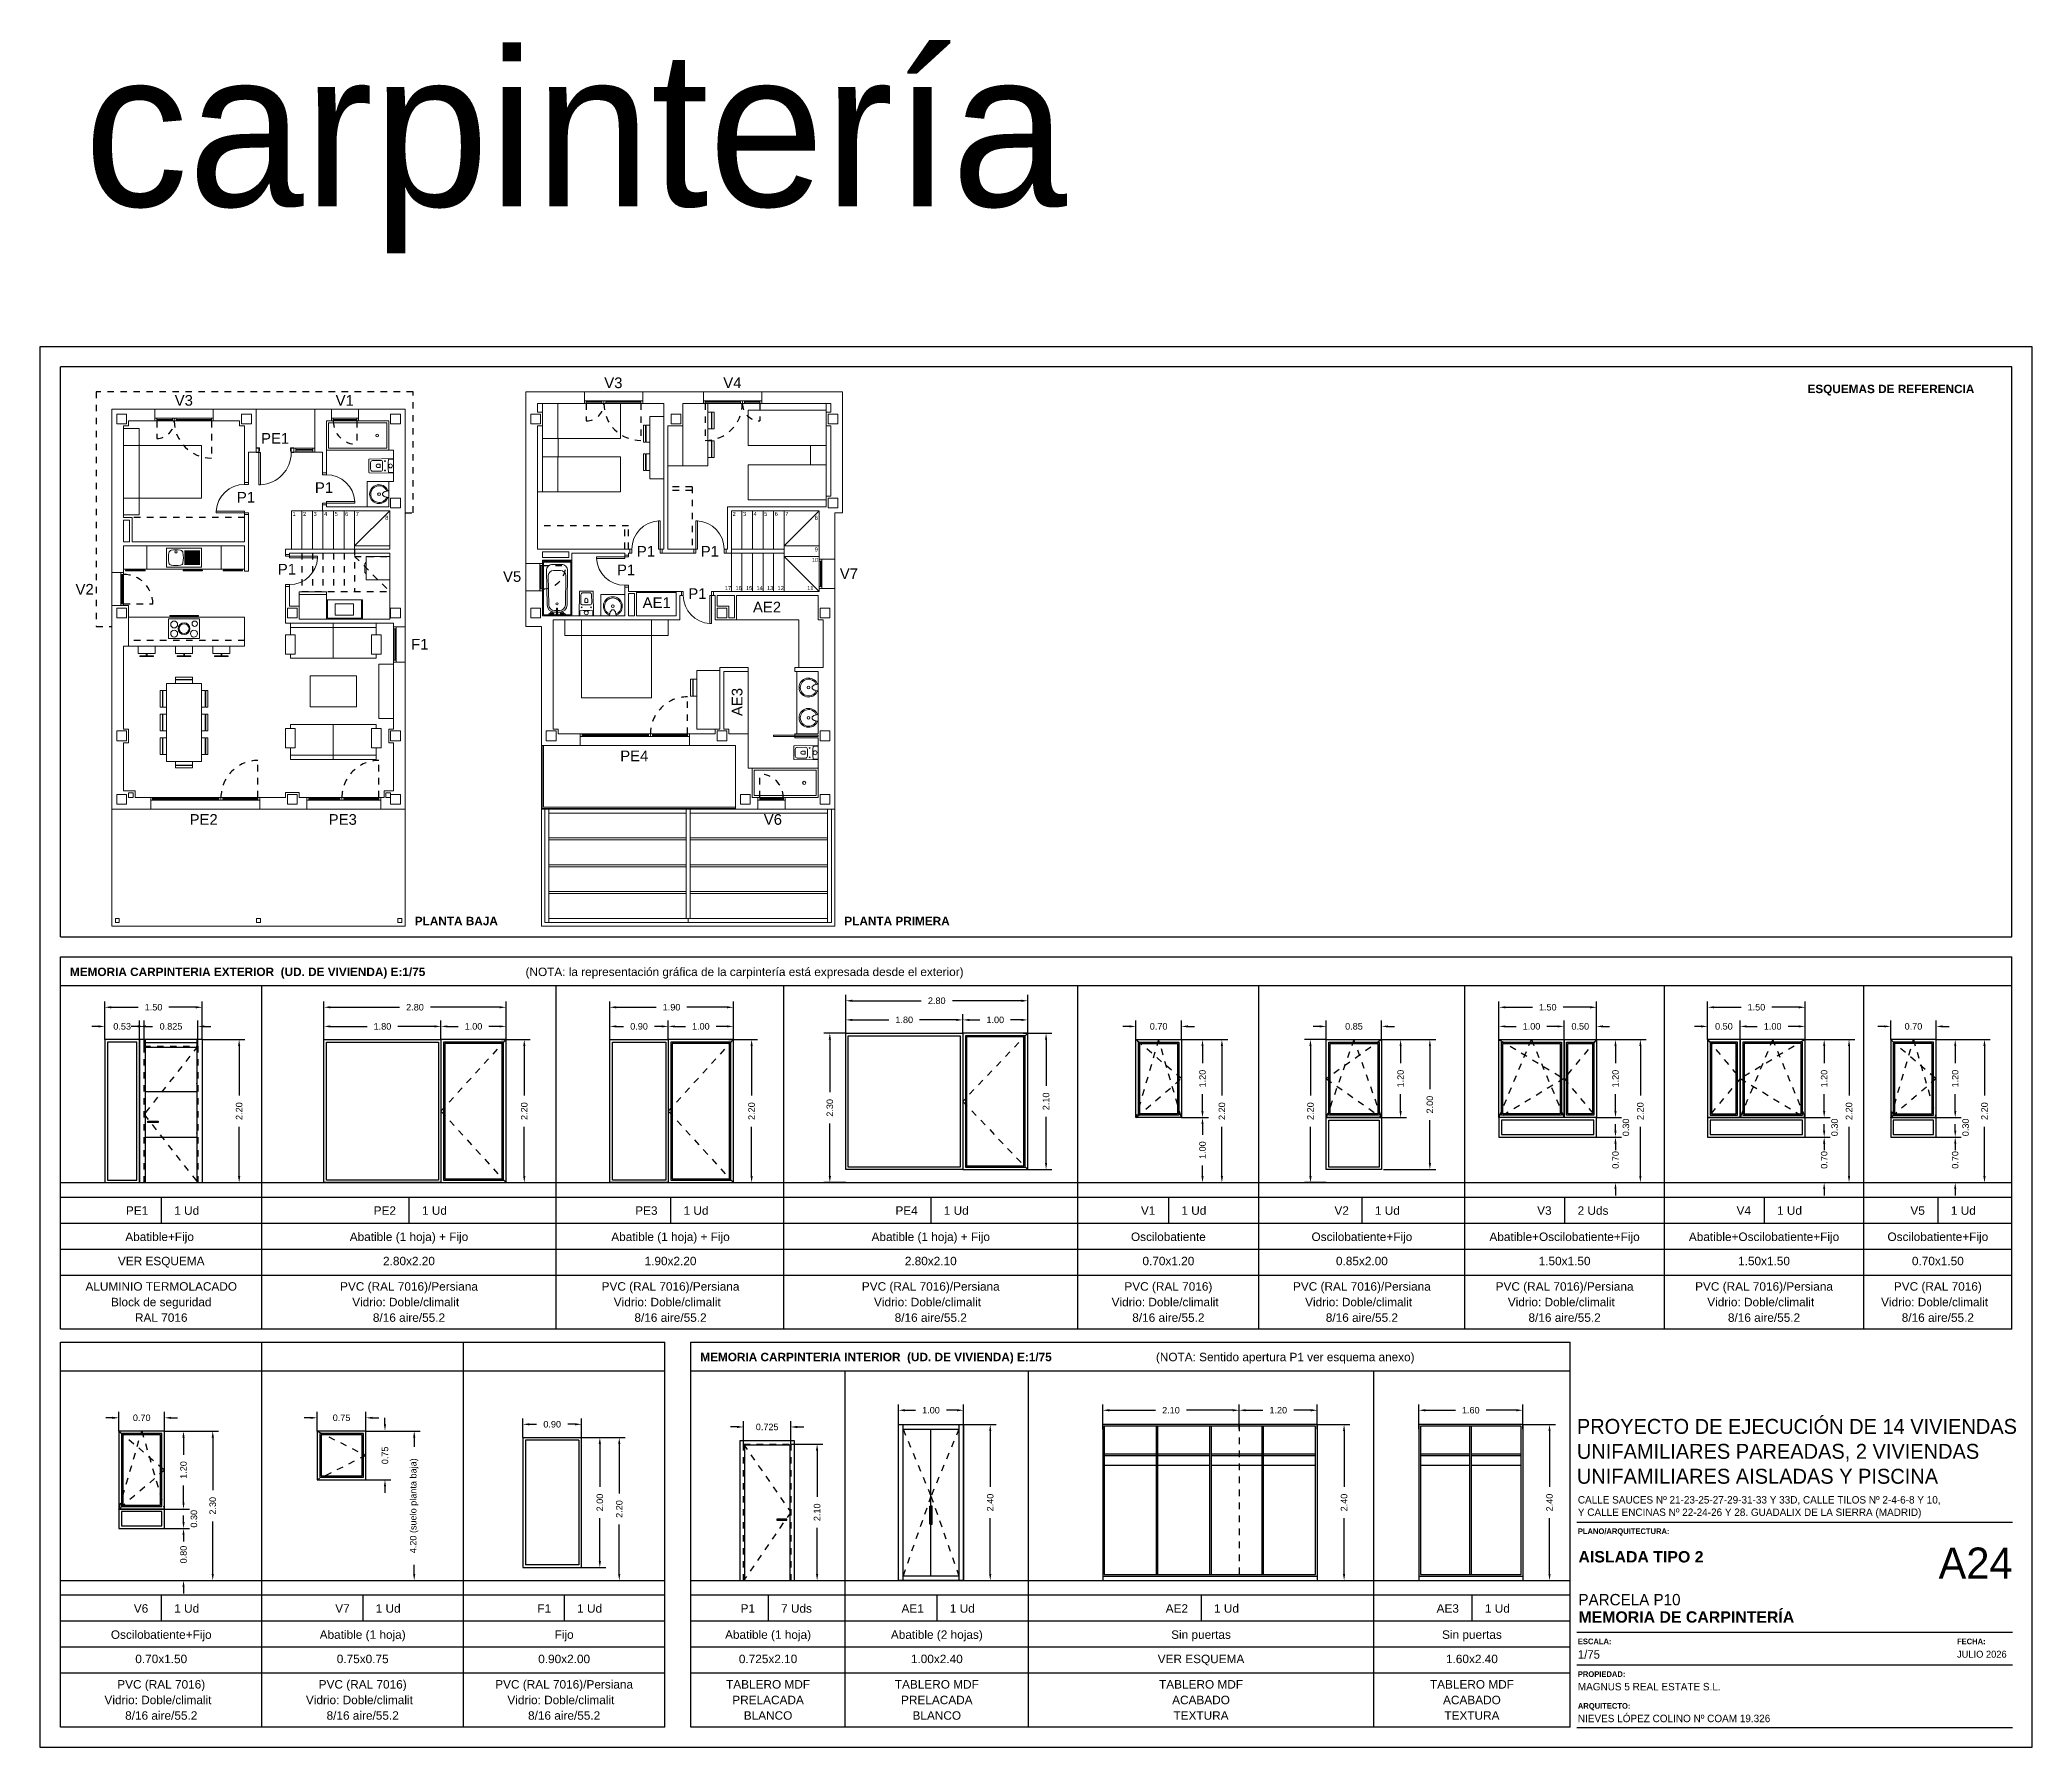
# Model space of a CAD drawing. Header units: millimetres. Extents: x 441156 to 441653, y 4514887 to 4515266.
# Drawn here: x 441501.57 to 441532.21, y 4514887.45 to 4514913.7 of the extents above; entities that cross this region are included whole.
import ezdxf
from ezdxf.enums import TextEntityAlignment as Align

# ---------------------------------------------------------------- set-up
doc = ezdxf.new("R2010")
doc.units = ezdxf.units.MM
doc.linetypes.add('CONTINUA', pattern=[0])
doc.linetypes.add('RAYITAS', pattern=[0.375, 0.25, -0.125])
for name, color, linetype in [('01_alzado', 5, 'CONTINUA'), ('01_alzados', 5, 'Continuous'), ('01_cotas', 254, 'Continuous'), ('01_pilares primera', 6, 'Continuous'), ('01_proyeccion', 36, 'RAYITAS'), ('01_proyección', 4, 'RAYITAS'), ('01_sanitarios', 250, 'Continuous'), ('01_tabiques', 3, 'Continuous'), ('01_texto cartela', 5, 'Continuous'), ('01_ventanas', 2, 'Continuous'), ('CARTELA', 4, 'Continuous'), ('COTAS', 251, 'Continuous'), ('DIVISION', 5, 'Continuous')]:
    doc.layers.add(name, color=color, linetype=linetype)
doc.layers.add('01_cartela', color=6, linetype='Continuous', plot=False)
doc.layers.add('01_muebles_B', color=254, linetype='Continuous', lineweight=5)
doc.styles.add('Century Gothic', font='', dxfattribs={"height": 2})
doc.styles.add('Century Gothic_3', font='', dxfattribs={"height": 4.5})
doc.styles.add('Century Gothic_5', font='', dxfattribs={"height": 2.5})
doc.styles.add('Century Gothic_6', font='', dxfattribs={"height": 11})
doc.styles.add('Estilo1', font='swissel.ttf')
doc.styles.add('NIEVES2', font='sanss___.ttf')
doc.styles.add('NIEVES3', font='swisseb.ttf')
doc.styles.add('ROMANS', font='romans')
doc.styles.get('Century Gothic').set_extended_font_data('Century Gothic')
doc.styles.get('Century Gothic_3').set_extended_font_data('Century Gothic')
doc.styles.get('Century Gothic_5').set_extended_font_data('Century Gothic')
doc.styles.get('Century Gothic_6').set_extended_font_data('Century Gothic')
doc.dimstyles.new('DECIMAL-50', dxfattribs={"dimtxt": 0.08, "dimasz": 0.15, "dimexe": 0.09, "dimexo": 0, "dimgap": 0.09, "dimtad": 0, "dimzin": 0, "dimdsep": 46, "dimtxsty": 'ROMANS', "dimcen": 0.09, "dimclrt": 6, "dimadec": 0, "dimazin": 0, "dimtfac": 1.38, "dimtix": 1, "dimtofl": 0, "dimtmove": 2, "dimatfit": 3, "dimldrblk": 'OBLIQUE', "dimfxl": 1, "dimtolj": 1, "dimtzin": 0, "dimarcsym": 0})

msp = doc.modelspace()

# ---------------------------------------------------------------- texts
at = {"layer": '01_pilares primera', "color": 7, "style": 'NIEVES2'}
for s, height, p in [('V3', 0.1638, (441510.533, 4514908.345, 0)), ('V4', 0.1638, (441512.363, 4514908.345, 0)), ('V3', 0.1638, (441503.927, 4514908.075, 0)), ('V1', 0.1638, (441506.402, 4514908.075, 0)), ('PE1', 0.1638, (441505.408, 4514907.491, 0)), ('P1', 0.1638, (441506.083, 4514906.733, 0)), ('P1', 0.1638, (441504.883, 4514906.585, 0)), ('P1', 0.1638, (441511.034, 4514905.754, 0)), ('P1', 0.1638, (441512.017, 4514905.754, 0)), ('P1', 0.1638, (441505.513, 4514905.479, 0)), ('V5', 0.1638, (441508.976, 4514905.366, 0)), ('P1', 0.1638, (441510.729, 4514905.468, 0)), ('V7', 0.1638, (441514.155, 4514905.41, 0)), ('V2', 0.1638, (441502.402, 4514905.17, 0)), ('P1', 0.1638, (441511.825, 4514905.103, 0)), ('AE1', 0.1638, (441511.276, 4514904.964, 0)), ('AE2', 0.1638, (441512.972, 4514904.896, 0)), ('F1', 0.1638, (441507.55, 4514904.324, 0)), ('PE4', 0.1638, (441510.931, 4514902.608, 0)), ('PE2', 0.1638, (441504.309, 4514901.63, 0)), ('PE3', 0.1638, (441506.448, 4514901.63, 0)), ('V6', 0.1638, (441512.986, 4514901.63, 0)), ('PE1', 0.13, (441503.24, 4514895.633)), ('PE2', 0.13, (441507.05, 4514895.633)), ('PE3', 0.13, (441511.072, 4514895.633)), ('PE4', 0.13, (441515.074, 4514895.633)), ('V1', 0.13, (441518.728, 4514895.633)), ('V2', 0.13, (441521.704, 4514895.633)), ('V3', 0.13, (441524.821, 4514895.633)), ('V4', 0.13, (441527.888, 4514895.633)), ('V5', 0.13, (441530.561, 4514895.633)), ('V6', 0.13, (441503.24, 4514889.514)), ('V7', 0.13, (441506.338, 4514889.514)), ('F1', 0.13, (441509.436, 4514889.514)), ('P1', 0.13, (441512.572, 4514889.514)), ('AE1', 0.13, (441515.167, 4514889.514)), ('AE2', 0.13, (441519.23, 4514889.514)), ('AE3', 0.13, (441523.396, 4514889.514))]:
    msp.add_text(s, height=height, dxfattribs=at).set_placement(p, align=Align.RIGHT)
msp.add_text('AE3', height=0.1638, rotation=90, dxfattribs=at).set_placement((441512.378, 4514903.735, 0), align=Align.RIGHT)
for s, p in [('1 Ud', (441503.64, 4514895.633)), ('1 Ud', (441507.45, 4514895.633)), ('1 Ud', (441511.472, 4514895.633)), ('1 Ud', (441515.474, 4514895.633)), ('1 Ud', (441519.128, 4514895.633)), ('1 Ud', (441522.104, 4514895.633)), ('2 Uds', (441525.221, 4514895.633)), ('1 Ud', (441528.288, 4514895.633)), ('1 Ud', (441530.961, 4514895.633)), ('1 Ud', (441503.64, 4514889.514)), ('1 Ud', (441506.738, 4514889.514)), ('1 Ud', (441509.836, 4514889.514)), ('7 Uds', (441512.972, 4514889.514)), ('1 Ud', (441515.567, 4514889.514)), ('1 Ud', (441519.63, 4514889.514)), ('1 Ud', (441523.796, 4514889.514))]:
    msp.add_text(s, height=0.13, dxfattribs=at).set_placement(p)
at = {"layer": '01_texto cartela', "color": 5}
for s, style, p in [('ESQUEMAS DE REFERENCIA', 'NIEVES3', (441528.756, 4514908.268)), ('PLANTA BAJA', 'NIEVES3', (441507.339, 4514900.086)), ('PLANTA PRIMERA', 'NIEVES3', (441513.945, 4514900.086)), ('MEMORIA CARPINTERIA EXTERIOR  (UD. DE VIVIENDA) E:1/75', 'NIEVES3', (441502.036, 4514899.304)), ('(NOTA: la representación gráfica de la carpintería está expresada desde el exterior)', 'NIEVES2', (441509.043, 4514899.304)), ('MEMORIA CARPINTERIA INTERIOR  (UD. DE VIVIENDA) E:1/75', 'NIEVES3', (441511.73, 4514893.381)), ('(NOTA: Sentido apertura P1 ver esquema anexo)', 'NIEVES2', (441518.737, 4514893.381))]:
    msp.add_text(s, height=0.12967, dxfattribs=dict(at, style=style)).set_placement(p)
at = {"layer": '01_texto cartela', "color": 1}
for s, insert, char_height, width, attachment_point, style in [('carpintería', (441502.253, 4514913.533), 2.39287, 27.31448, 1, 'Century Gothic_6'), ('A24', (441531.911, 4514890.516), 0.4786, 1.04985, 3, 'Century Gothic_6'), ('\\pt2.3273;AISLADA TIPO 2 ', (441525.234, 4514890.284), 0.17455, 7.00908, 7, 'NIEVES3')]:
    msp.add_mtext(s, dxfattribs=dict(at, insert=insert, char_height=char_height, width=width, attachment_point=attachment_point, style=style))
at = {"layer": '01_texto cartela'}
for s, insert, char_height, width, attachment_point, style in [('\\PPROYECTO DE EJECUCIÓN DE 14 VIVIENDAS UNIFAMILIARES PAREADAS, 2 VIVIENDAS UNIFAMILIARES AISLADAS Y PISCINA', (441525.21, 4514892.877), 0.23, 6.82217, 1, 'Century Gothic_3'), ('CALLE SAUCES Nº 21-23-25-27-29-31-33 Y 33D, CALLE TILOS Nº 2-4-6-8 Y 10, \\PY CALLE ENCINAS Nº 22-24-26 Y 28. GUADALIX DE LA SIERRA (MADRID)', (441525.225, 4514891.307), 0.11455, 9.24681, 1, 'Century Gothic'), ('{\\fCentury Gothic|b1|i0|c0|p34;PLANO/ARQUITECTURA: }', (441525.225, 4514890.81), 0.08701, 2.11715, 1, 'Century Gothic'), ('\\pt2.3273;\\PPARCELA P10', (441525.234, 4514889.625), 0.17455, 7.00908, 7, 'Century Gothic_5'), ('\\pt2.3273;MEMORIA DE CARPINTERÍA', (441525.234, 4514889.358), 0.17455, 7.00908, 7, 'NIEVES3'), ('{\\fCentury Gothic|b1|i0|c0|p34;ESCALA: }', (441525.225, 4514889.116), 0.08701, 2.11715, 1, 'Century Gothic'), ('{\\fCentury Gothic|b1|i0|c0|p34;FECHA: }', (441531.056, 4514889.116), 0.08701, 2.11715, 1, 'Century Gothic'), ('1/75', (441525.225, 4514888.937), 0.1309, 2.11715, 1, 'Century Gothic'), ('JULIO 2026', (441531.056, 4514888.929), 0.1069, 3.50438, 1, 'Century Gothic'), ('{\\fCentury Gothic|b1|i0|c0|p34;PROPIEDAD:}', (441525.225, 4514888.613), 0.08701, 0.83709, 1, 'Century Gothic'), ('MAGNUS 5 REAL ESTATE S.L.', (441525.225, 4514888.434), 0.11455, 4.88231, 1, 'Century Gothic'), ('{\\fCentury Gothic|b1|i0|c0|p34;ARQUITECTO:}', (441525.225, 4514888.124), 0.08701, 0.83709, 1, 'Century Gothic'), ('NIEVES LÓPEZ COLINO Nº COAM 19.326', (441525.225, 4514887.945), 0.11455, 3.65153, 1, 'Century Gothic')]:
    msp.add_mtext(s, dxfattribs=dict(at, insert=insert, char_height=char_height, width=width, attachment_point=attachment_point, style=style))
at = {"layer": 'DIVISION', "color": 5, "style": 'NIEVES2'}
for s, p in [('Abatible+Fijo ', (441503.44, 4514895.23)), ('Abatible (1 hoja) + Fijo', (441507.25, 4514895.23)), ('Abatible (1 hoja) + Fijo', (441511.272, 4514895.23)), ('Abatible (1 hoja) + Fijo', (441515.274, 4514895.23)), ('Oscilobatiente', (441518.928, 4514895.23)), ('Oscilobatiente+Fijo', (441521.904, 4514895.23)), ('Abatible+Oscilobatiente+Fijo', (441525.021, 4514895.23)), ('Abatible+Oscilobatiente+Fijo', (441528.088, 4514895.23)), ('Oscilobatiente+Fijo', (441530.761, 4514895.23)), ('VER ESQUEMA', (441503.44, 4514894.857)), ('2.80x2.20', (441507.25, 4514894.857)), ('1.90x2.20', (441511.272, 4514894.857)), ('2.80x2.10', (441515.274, 4514894.857)), ('0.70x1.20', (441518.928, 4514894.857)), ('0.85x2.00', (441521.904, 4514894.857)), ('1.50x1.50', (441525.021, 4514894.857)), ('1.50x1.50', (441528.088, 4514894.857)), ('0.70x1.50', (441530.761, 4514894.857)), ('ALUMINIO TERMOLACADO', (441503.44, 4514894.466)), ('PVC (RAL 7016)/Persiana', (441507.25, 4514894.466)), ('PVC (RAL 7016)/Persiana', (441511.272, 4514894.466)), ('PVC (RAL 7016)/Persiana', (441515.274, 4514894.466)), ('PVC (RAL 7016)', (441518.928, 4514894.466)), ('PVC (RAL 7016)/Persiana', (441521.904, 4514894.466)), ('PVC (RAL 7016)/Persiana', (441525.021, 4514894.466)), ('PVC (RAL 7016)/Persiana', (441528.088, 4514894.466)), ('PVC (RAL 7016)', (441530.761, 4514894.466)), ('Block de seguridad', (441503.44, 4514894.226)), ('Vidrio: Doble/climalit  ', (441507.25, 4514894.226)), ('Vidrio: Doble/climalit  ', (441511.272, 4514894.226)), ('Vidrio: Doble/climalit  ', (441515.274, 4514894.226)), ('Vidrio: Doble/climalit  ', (441518.928, 4514894.226)), ('Vidrio: Doble/climalit  ', (441521.904, 4514894.226)), ('Vidrio: Doble/climalit  ', (441525.021, 4514894.226)), ('Vidrio: Doble/climalit  ', (441528.088, 4514894.226)), ('Vidrio: Doble/climalit  ', (441530.761, 4514894.226)), ('RAL 7016', (441503.44, 4514893.987)), ('8/16 aire/55.2', (441507.25, 4514893.987)), ('8/16 aire/55.2', (441511.272, 4514893.987)), ('8/16 aire/55.2', (441515.274, 4514893.987)), ('8/16 aire/55.2', (441518.928, 4514893.987)), ('8/16 aire/55.2', (441521.904, 4514893.987)), ('8/16 aire/55.2', (441525.021, 4514893.987)), ('8/16 aire/55.2', (441528.088, 4514893.987)), ('8/16 aire/55.2', (441530.761, 4514893.987)), ('Oscilobatiente+Fijo', (441503.44, 4514889.112)), ('Abatible (1 hoja)', (441506.538, 4514889.112)), ('Fijo', (441509.636, 4514889.112)), ('Abatible (1 hoja)', (441512.772, 4514889.112)), ('Abatible (2 hojas)', (441515.367, 4514889.112)), ('Sin puertas', (441519.43, 4514889.112)), ('Sin puertas', (441523.596, 4514889.112)), ('0.70x1.50', (441503.44, 4514888.738)), ('0.75x0.75', (441506.538, 4514888.738)), ('0.90x2.00', (441509.636, 4514888.738)), ('0.725x2.10', (441512.772, 4514888.738)), ('1.00x2.40', (441515.367, 4514888.738)), ('VER ESQUEMA', (441519.43, 4514888.738)), ('1.60x2.40', (441523.596, 4514888.738)), ('PVC (RAL 7016)', (441503.44, 4514888.347)), ('PVC (RAL 7016)', (441506.538, 4514888.347)), ('PVC (RAL 7016)/Persiana', (441509.636, 4514888.347)), ('TABLERO MDF', (441512.772, 4514888.347)), ('TABLERO MDF', (441515.367, 4514888.347)), ('TABLERO MDF', (441519.43, 4514888.347)), ('TABLERO MDF', (441523.596, 4514888.347)), ('Vidrio: Doble/climalit  ', (441503.44, 4514888.107)), ('Vidrio: Doble/climalit  ', (441506.538, 4514888.107)), ('Vidrio: Doble/climalit  ', (441509.636, 4514888.107)), ('PRELACADA', (441512.772, 4514888.107)), ('PRELACADA', (441515.367, 4514888.107)), ('ACABADO', (441519.43, 4514888.107)), ('ACABADO', (441523.596, 4514888.107)), ('8/16 aire/55.2', (441503.44, 4514887.868)), ('8/16 aire/55.2', (441506.538, 4514887.868)), ('8/16 aire/55.2', (441509.636, 4514887.868)), ('BLANCO', (441512.772, 4514887.868)), ('BLANCO', (441515.367, 4514887.868)), ('TEXTURA', (441519.43, 4514887.868)), ('TEXTURA', (441523.596, 4514887.868))]:
    msp.add_text(s, height=0.13, dxfattribs=at).set_placement(p, align=Align.CENTER)

# ---------------------------------------------------------------- blocks, each defined once
blk = doc.blocks.new('*D816')
at = {"layer": '01_cotas', "color": 0, "linetype": 'CONTINUA', "lineweight": -2, "transparency": 16777216}
for p, q in [((441519.128, 4514898.327), (441519.543, 4514898.327)), ((441519.128, 4514897.127), (441519.543, 4514897.127))]:
    blk.add_line(p, q, dxfattribs=at)
at = {"layer": '01_cotas', "color": 0, "lineweight": -2, "transparency": 16777216}
for p, q in [((441519.453, 4514898.227), (441519.453, 4514897.963)), ((441519.453, 4514897.227), (441519.453, 4514897.49))]:
    blk.add_line(p, q, dxfattribs=at)
at = {"layer": '01_cotas', "color": 0, "transparency": 16777216}
for points in [[(441519.436, 4514898.227), (441519.469, 4514898.227), (441519.453, 4514898.327)], [(441519.436, 4514897.227), (441519.469, 4514897.227), (441519.453, 4514897.127)]]:
    blk.add_solid(points, dxfattribs=at)
at = {"layer": '01_cotas', "color": 7, "transparency": 16777216, "insert": (441519.453, 4514897.727), "char_height": 0.1, "attachment_point": 5, "rotation": 90, "style": 'Estilo1'}
blk.add_mtext('\\A1;1.20', dxfattribs=at)
blk = doc.blocks.new('*D817')
at = {"layer": '01_cotas', "color": 0, "linetype": 'CONTINUA', "lineweight": -2, "transparency": 16777216}
for p, q in [((441519.128, 4514897.127), (441519.543, 4514897.127)), ((441519.128, 4514896.127), (441519.543, 4514896.127))]:
    blk.add_line(p, q, dxfattribs=at)
at = {"layer": '01_cotas', "color": 0, "lineweight": -2, "transparency": 16777216}
for p, q in [((441519.453, 4514897.027), (441519.453, 4514896.863)), ((441519.453, 4514896.227), (441519.453, 4514896.39))]:
    blk.add_line(p, q, dxfattribs=at)
at = {"layer": '01_cotas', "color": 0, "transparency": 16777216}
for points in [[(441519.436, 4514897.027), (441519.469, 4514897.027), (441519.453, 4514897.127)], [(441519.436, 4514896.227), (441519.469, 4514896.227), (441519.453, 4514896.127)]]:
    blk.add_solid(points, dxfattribs=at)
at = {"layer": '01_cotas', "color": 7, "transparency": 16777216, "insert": (441519.453, 4514896.627), "char_height": 0.1, "attachment_point": 5, "rotation": 90, "style": 'Estilo1'}
blk.add_mtext('\\A1;1.00', dxfattribs=at)
blk = doc.blocks.new('*D818')
at = {"layer": '01_cotas', "color": 0, "linetype": 'CONTINUA', "lineweight": -2, "transparency": 16777216}
for p, q in [((441525.512, 4514898.327), (441525.894, 4514898.327)), ((441525.512, 4514897.127), (441525.894, 4514897.127))]:
    blk.add_line(p, q, dxfattribs=at)
at = {"layer": '01_cotas', "color": 0, "lineweight": -2, "transparency": 16777216}
for p, q in [((441525.804, 4514898.227), (441525.804, 4514897.963)), ((441525.804, 4514897.227), (441525.804, 4514897.49))]:
    blk.add_line(p, q, dxfattribs=at)
at = {"layer": '01_cotas', "color": 0, "transparency": 16777216}
for points in [[(441525.787, 4514898.227), (441525.82, 4514898.227), (441525.804, 4514898.327)], [(441525.787, 4514897.227), (441525.82, 4514897.227), (441525.804, 4514897.127)]]:
    blk.add_solid(points, dxfattribs=at)
at = {"layer": '01_cotas', "color": 7, "transparency": 16777216, "insert": (441525.804, 4514897.727), "char_height": 0.1, "attachment_point": 5, "rotation": 90, "style": 'Estilo1'}
blk.add_mtext('\\A1;1.20', dxfattribs=at)
blk = doc.blocks.new('*D819')
at = {"layer": '01_cotas', "color": 0, "lineweight": -2, "transparency": 16777216}
for p, q in [((441525.804, 4514897.227), (441525.804, 4514897.327)), ((441525.804, 4514896.727), (441525.804, 4514896.627))]:
    blk.add_line(p, q, dxfattribs=at)
at = {"layer": '01_cotas', "color": 0, "linetype": 'CONTINUA', "lineweight": -2, "transparency": 16777216}
for p, q in [((441525.512, 4514897.127), (441525.894, 4514897.127)), ((441525.512, 4514896.827), (441525.894, 4514896.827))]:
    blk.add_line(p, q, dxfattribs=at)
at = {"layer": '01_cotas', "color": 0, "transparency": 16777216}
for points in [[(441525.787, 4514897.227), (441525.82, 4514897.227), (441525.804, 4514897.127)], [(441525.787, 4514896.727), (441525.82, 4514896.727), (441525.804, 4514896.827)]]:
    blk.add_solid(points, dxfattribs=at)
at = {"layer": '01_cotas', "color": 7, "transparency": 16777216, "insert": (441525.964, 4514896.977), "char_height": 0.1, "attachment_point": 5, "rotation": 90, "style": 'Estilo1'}
blk.add_mtext('\\A1;0.30', dxfattribs=at)
blk = doc.blocks.new('*D820')
at = {"layer": '01_cotas', "color": 0, "lineweight": -2, "transparency": 16777216}
for p, q in [((441525.804, 4514896.927), (441525.804, 4514897.027)), ((441525.804, 4514896.027), (441525.804, 4514895.927))]:
    blk.add_line(p, q, dxfattribs=at)
at = {"layer": '01_cotas', "color": 0, "linetype": 'CONTINUA', "lineweight": -2, "transparency": 16777216}
for p, q in [((441525.512, 4514896.827), (441525.894, 4514896.827)), ((441525.512, 4514896.127), (441525.894, 4514896.127))]:
    blk.add_line(p, q, dxfattribs=at)
at = {"layer": '01_cotas', "color": 0, "transparency": 16777216}
for points in [[(441525.787, 4514896.927), (441525.82, 4514896.927), (441525.804, 4514896.827)], [(441525.787, 4514896.027), (441525.82, 4514896.027), (441525.804, 4514896.127)]]:
    blk.add_solid(points, dxfattribs=at)
at = {"layer": '01_cotas', "color": 7, "transparency": 16777216, "insert": (441525.804, 4514896.477), "char_height": 0.1, "attachment_point": 5, "rotation": 90, "style": 'Estilo1'}
blk.add_mtext('\\A1;0.70', dxfattribs=at)
blk = doc.blocks.new('*D821')
at = {"layer": '01_cotas', "color": 0, "linetype": 'CONTINUA', "lineweight": -2, "transparency": 16777216}
for p, q in [((441525.804, 4514898.327), (441526.276, 4514898.327)), ((441525.804, 4514896.127), (441526.276, 4514896.127))]:
    blk.add_line(p, q, dxfattribs=at)
at = {"layer": '01_cotas', "color": 0, "lineweight": -2, "transparency": 16777216}
for p, q in [((441526.186, 4514898.227), (441526.186, 4514897.467)), ((441526.186, 4514896.227), (441526.186, 4514896.987))]:
    blk.add_line(p, q, dxfattribs=at)
at = {"layer": '01_cotas', "color": 0, "transparency": 16777216}
for points in [[(441526.17, 4514898.227), (441526.203, 4514898.227), (441526.186, 4514898.327)], [(441526.17, 4514896.227), (441526.203, 4514896.227), (441526.186, 4514896.127)]]:
    blk.add_solid(points, dxfattribs=at)
at = {"layer": '01_cotas', "color": 7, "transparency": 16777216, "insert": (441526.186, 4514897.227), "char_height": 0.1, "attachment_point": 5, "rotation": 90, "style": 'Estilo1'}
blk.add_mtext('\\A1;2.20', dxfattribs=at)
blk = doc.blocks.new('*D822')
at = {"layer": '01_cotas', "color": 0, "linetype": 'CONTINUA', "lineweight": -2, "transparency": 16777216}
for p, q in [((441528.721, 4514898.327), (441529.103, 4514898.327)), ((441528.721, 4514897.127), (441529.103, 4514897.127))]:
    blk.add_line(p, q, dxfattribs=at)
at = {"layer": '01_cotas', "color": 0, "lineweight": -2, "transparency": 16777216}
for p, q in [((441529.013, 4514898.227), (441529.013, 4514897.963)), ((441529.013, 4514897.227), (441529.013, 4514897.49))]:
    blk.add_line(p, q, dxfattribs=at)
at = {"layer": '01_cotas', "color": 0, "transparency": 16777216}
for points in [[(441528.996, 4514898.227), (441529.03, 4514898.227), (441529.013, 4514898.327)], [(441528.996, 4514897.227), (441529.03, 4514897.227), (441529.013, 4514897.127)]]:
    blk.add_solid(points, dxfattribs=at)
at = {"layer": '01_cotas', "color": 7, "transparency": 16777216, "insert": (441529.013, 4514897.727), "char_height": 0.1, "attachment_point": 5, "rotation": 90, "style": 'Estilo1'}
blk.add_mtext('\\A1;1.20', dxfattribs=at)
blk = doc.blocks.new('*D823')
at = {"layer": '01_cotas', "color": 0, "lineweight": -2, "transparency": 16777216}
for p, q in [((441529.013, 4514897.227), (441529.013, 4514897.327)), ((441529.013, 4514896.727), (441529.013, 4514896.627))]:
    blk.add_line(p, q, dxfattribs=at)
at = {"layer": '01_cotas', "color": 0, "linetype": 'CONTINUA', "lineweight": -2, "transparency": 16777216}
for p, q in [((441528.721, 4514897.127), (441529.103, 4514897.127)), ((441528.721, 4514896.827), (441529.103, 4514896.827))]:
    blk.add_line(p, q, dxfattribs=at)
at = {"layer": '01_cotas', "color": 0, "transparency": 16777216}
for points in [[(441528.996, 4514897.227), (441529.03, 4514897.227), (441529.013, 4514897.127)], [(441528.996, 4514896.727), (441529.03, 4514896.727), (441529.013, 4514896.827)]]:
    blk.add_solid(points, dxfattribs=at)
at = {"layer": '01_cotas', "color": 7, "transparency": 16777216, "insert": (441529.173, 4514896.977), "char_height": 0.1, "attachment_point": 5, "rotation": 90, "style": 'Estilo1'}
blk.add_mtext('\\A1;0.30', dxfattribs=at)
blk = doc.blocks.new('*D824')
at = {"layer": '01_cotas', "color": 0, "lineweight": -2, "transparency": 16777216}
for p, q in [((441529.013, 4514896.927), (441529.013, 4514897.027)), ((441529.013, 4514896.027), (441529.013, 4514895.927))]:
    blk.add_line(p, q, dxfattribs=at)
at = {"layer": '01_cotas', "color": 0, "linetype": 'CONTINUA', "lineweight": -2, "transparency": 16777216}
for p, q in [((441528.721, 4514896.827), (441529.103, 4514896.827)), ((441528.721, 4514896.127), (441529.103, 4514896.127))]:
    blk.add_line(p, q, dxfattribs=at)
at = {"layer": '01_cotas', "color": 0, "transparency": 16777216}
for points in [[(441528.996, 4514896.927), (441529.03, 4514896.927), (441529.013, 4514896.827)], [(441528.996, 4514896.027), (441529.03, 4514896.027), (441529.013, 4514896.127)]]:
    blk.add_solid(points, dxfattribs=at)
at = {"layer": '01_cotas', "color": 7, "transparency": 16777216, "insert": (441529.013, 4514896.477), "char_height": 0.1, "attachment_point": 5, "rotation": 90, "style": 'Estilo1'}
blk.add_mtext('\\A1;0.70', dxfattribs=at)
blk = doc.blocks.new('*D825')
at = {"layer": '01_cotas', "color": 0, "linetype": 'CONTINUA', "lineweight": -2, "transparency": 16777216}
for p, q in [((441529.013, 4514898.327), (441529.485, 4514898.327)), ((441529.013, 4514896.127), (441529.485, 4514896.127))]:
    blk.add_line(p, q, dxfattribs=at)
at = {"layer": '01_cotas', "color": 0, "lineweight": -2, "transparency": 16777216}
for p, q in [((441529.395, 4514898.227), (441529.395, 4514897.467)), ((441529.395, 4514896.227), (441529.395, 4514896.987))]:
    blk.add_line(p, q, dxfattribs=at)
at = {"layer": '01_cotas', "color": 0, "transparency": 16777216}
for points in [[(441529.379, 4514898.227), (441529.412, 4514898.227), (441529.395, 4514898.327)], [(441529.379, 4514896.227), (441529.412, 4514896.227), (441529.395, 4514896.127)]]:
    blk.add_solid(points, dxfattribs=at)
at = {"layer": '01_cotas', "color": 7, "transparency": 16777216, "insert": (441529.395, 4514897.227), "char_height": 0.1, "attachment_point": 5, "rotation": 90, "style": 'Estilo1'}
blk.add_mtext('\\A1;2.20', dxfattribs=at)
blk = doc.blocks.new('*D826')
at = {"layer": '01_cotas', "color": 0, "linetype": 'CONTINUA', "lineweight": -2, "transparency": 16777216}
for p, q in [((441519.128, 4514898.327), (441519.841, 4514898.327)), ((441519.038, 4514896.127), (441519.841, 4514896.127))]:
    blk.add_line(p, q, dxfattribs=at)
at = {"layer": '01_cotas', "color": 0, "lineweight": -2, "transparency": 16777216}
for p, q in [((441519.751, 4514898.227), (441519.751, 4514897.467)), ((441519.751, 4514896.227), (441519.751, 4514896.987))]:
    blk.add_line(p, q, dxfattribs=at)
at = {"layer": '01_cotas', "color": 0, "transparency": 16777216}
for points in [[(441519.734, 4514898.227), (441519.768, 4514898.227), (441519.751, 4514898.327)], [(441519.734, 4514896.227), (441519.768, 4514896.227), (441519.751, 4514896.127)]]:
    blk.add_solid(points, dxfattribs=at)
at = {"layer": '01_cotas', "color": 7, "transparency": 16777216, "insert": (441519.751, 4514897.227), "char_height": 0.1, "attachment_point": 5, "rotation": 90, "style": 'Estilo1'}
blk.add_mtext('\\A1;2.20', dxfattribs=at)
blk = doc.blocks.new('*D827')
at = {"layer": '01_cotas', "color": 0, "linetype": 'CONTINUA', "lineweight": -2, "transparency": 16777216}
for p, q in [((441513.12, 4514892.108), (441513.616, 4514892.108)), ((441513.12, 4514890.008), (441513.616, 4514890.008))]:
    blk.add_line(p, q, dxfattribs=at)
at = {"layer": '01_cotas', "color": 0, "lineweight": -2, "transparency": 16777216}
for p, q in [((441513.526, 4514892.008), (441513.526, 4514891.298)), ((441513.526, 4514890.108), (441513.526, 4514890.818))]:
    blk.add_line(p, q, dxfattribs=at)
at = {"layer": '01_cotas', "color": 0, "transparency": 16777216}
for points in [[(441513.509, 4514892.008), (441513.543, 4514892.008), (441513.526, 4514892.108)], [(441513.509, 4514890.108), (441513.543, 4514890.108), (441513.526, 4514890.008)]]:
    blk.add_solid(points, dxfattribs=at)
at = {"layer": '01_cotas', "color": 7, "transparency": 16777216, "insert": (441513.526, 4514891.058), "char_height": 0.1, "attachment_point": 5, "rotation": 90, "style": 'Estilo1'}
blk.add_mtext('\\A1;2.10', dxfattribs=at)
blk = doc.blocks.new('*D828')
at = {"layer": '01_cotas', "color": 0, "lineweight": -2, "transparency": 16777216}
for p, q in [((441518.328, 4514898.53), (441518.228, 4514898.53)), ((441519.228, 4514898.53), (441519.328, 4514898.53))]:
    blk.add_line(p, q, dxfattribs=at)
at = {"layer": '01_cotas', "color": 0, "linetype": 'CONTINUA', "lineweight": -2, "transparency": 16777216}
for p, q in [((441518.428, 4514898.327), (441518.428, 4514898.62)), ((441519.128, 4514898.327), (441519.128, 4514898.62))]:
    blk.add_line(p, q, dxfattribs=at)
at = {"layer": '01_cotas', "color": 0, "transparency": 16777216}
for points in [[(441518.328, 4514898.546), (441518.328, 4514898.513), (441518.428, 4514898.53)], [(441519.228, 4514898.546), (441519.228, 4514898.513), (441519.128, 4514898.53)]]:
    blk.add_solid(points, dxfattribs=at)
at = {"layer": '01_cotas', "color": 7, "transparency": 16777216, "insert": (441518.778, 4514898.53), "char_height": 0.1, "attachment_point": 5, "style": 'Estilo1'}
blk.add_mtext('\\A1;0.70', dxfattribs=at)
blk = doc.blocks.new('*D829')
at = {"layer": '01_cotas', "color": 0, "lineweight": -2, "transparency": 16777216}
for p, q in [((441527.121, 4514898.53), (441527.021, 4514898.53)), ((441527.821, 4514898.53), (441527.921, 4514898.53))]:
    blk.add_line(p, q, dxfattribs=at)
at = {"layer": '01_cotas', "color": 0, "linetype": 'CONTINUA', "lineweight": -2, "transparency": 16777216}
for p, q in [((441527.221, 4514898.327), (441527.221, 4514898.62)), ((441527.721, 4514898.327), (441527.721, 4514898.62))]:
    blk.add_line(p, q, dxfattribs=at)
at = {"layer": '01_cotas', "color": 0, "transparency": 16777216}
for points in [[(441527.121, 4514898.546), (441527.121, 4514898.513), (441527.221, 4514898.53)], [(441527.821, 4514898.546), (441527.821, 4514898.513), (441527.721, 4514898.53)]]:
    blk.add_solid(points, dxfattribs=at)
at = {"layer": '01_cotas', "color": 7, "transparency": 16777216, "insert": (441527.471, 4514898.53), "char_height": 0.1, "attachment_point": 5, "style": 'Estilo1'}
blk.add_mtext('\\A1;0.50', dxfattribs=at)
blk = doc.blocks.new('*D830')
at = {"layer": '01_cotas', "color": 0, "linetype": 'CONTINUA', "lineweight": -2, "transparency": 16777216}
for p, q in [((441527.221, 4514898.327), (441527.221, 4514898.914)), ((441528.721, 4514898.327), (441528.721, 4514898.914))]:
    blk.add_line(p, q, dxfattribs=at)
at = {"layer": '01_cotas', "color": 0, "lineweight": -2, "transparency": 16777216}
for p, q in [((441527.321, 4514898.824), (441527.734, 4514898.824)), ((441528.621, 4514898.824), (441528.207, 4514898.824))]:
    blk.add_line(p, q, dxfattribs=at)
at = {"layer": '01_cotas', "color": 0, "transparency": 16777216}
for points in [[(441527.321, 4514898.841), (441527.321, 4514898.807), (441527.221, 4514898.824)], [(441528.621, 4514898.841), (441528.621, 4514898.807), (441528.721, 4514898.824)]]:
    blk.add_solid(points, dxfattribs=at)
at = {"layer": '01_cotas', "color": 7, "transparency": 16777216, "insert": (441527.971, 4514898.824), "char_height": 0.1, "attachment_point": 5, "style": 'Estilo1'}
blk.add_mtext('\\A1;1.50', dxfattribs=at)
blk = doc.blocks.new('*D831')
at = {"layer": '01_cotas', "color": 0, "linetype": 'CONTINUA', "lineweight": -2, "transparency": 16777216}
for p, q in [((441527.721, 4514898.327), (441527.721, 4514898.62)), ((441528.721, 4514898.327), (441528.721, 4514898.62))]:
    blk.add_line(p, q, dxfattribs=at)
at = {"layer": '01_cotas', "color": 0, "lineweight": -2, "transparency": 16777216}
for p, q in [((441527.821, 4514898.53), (441527.984, 4514898.53)), ((441528.621, 4514898.53), (441528.457, 4514898.53))]:
    blk.add_line(p, q, dxfattribs=at)
at = {"layer": '01_cotas', "color": 0, "transparency": 16777216}
for points in [[(441527.821, 4514898.546), (441527.821, 4514898.513), (441527.721, 4514898.53)], [(441528.621, 4514898.546), (441528.621, 4514898.513), (441528.721, 4514898.53)]]:
    blk.add_solid(points, dxfattribs=at)
at = {"layer": '01_cotas', "color": 7, "transparency": 16777216, "insert": (441528.221, 4514898.53), "char_height": 0.1, "attachment_point": 5, "style": 'Estilo1'}
blk.add_mtext('\\A1;1.00', dxfattribs=at)
blk = doc.blocks.new('*D832')
at = {"layer": '01_cotas', "color": 0, "lineweight": -2, "transparency": 16777216}
for p, q in [((441524.912, 4514898.53), (441524.812, 4514898.53)), ((441525.612, 4514898.53), (441525.712, 4514898.53))]:
    blk.add_line(p, q, dxfattribs=at)
at = {"layer": '01_cotas', "color": 0, "linetype": 'CONTINUA', "lineweight": -2, "transparency": 16777216}
for p, q in [((441525.012, 4514898.327), (441525.012, 4514898.62)), ((441525.512, 4514898.327), (441525.512, 4514898.62))]:
    blk.add_line(p, q, dxfattribs=at)
at = {"layer": '01_cotas', "color": 0, "transparency": 16777216}
for points in [[(441524.912, 4514898.546), (441524.912, 4514898.513), (441525.012, 4514898.53)], [(441525.612, 4514898.546), (441525.612, 4514898.513), (441525.512, 4514898.53)]]:
    blk.add_solid(points, dxfattribs=at)
at = {"layer": '01_cotas', "color": 7, "transparency": 16777216, "insert": (441525.262, 4514898.53), "char_height": 0.1, "attachment_point": 5, "style": 'Estilo1'}
blk.add_mtext('\\A1;0.50', dxfattribs=at)
blk = doc.blocks.new('*D833')
at = {"layer": '01_cotas', "color": 0, "linetype": 'CONTINUA', "lineweight": -2, "transparency": 16777216}
for p, q in [((441524.012, 4514898.327), (441524.012, 4514898.914)), ((441525.512, 4514898.327), (441525.512, 4514898.914))]:
    blk.add_line(p, q, dxfattribs=at)
at = {"layer": '01_cotas', "color": 0, "lineweight": -2, "transparency": 16777216}
for p, q in [((441524.112, 4514898.824), (441524.525, 4514898.824)), ((441525.412, 4514898.824), (441524.998, 4514898.824))]:
    blk.add_line(p, q, dxfattribs=at)
at = {"layer": '01_cotas', "color": 0, "transparency": 16777216}
for points in [[(441524.112, 4514898.841), (441524.112, 4514898.807), (441524.012, 4514898.824)], [(441525.412, 4514898.841), (441525.412, 4514898.807), (441525.512, 4514898.824)]]:
    blk.add_solid(points, dxfattribs=at)
at = {"layer": '01_cotas', "color": 7, "transparency": 16777216, "insert": (441524.762, 4514898.824), "char_height": 0.1, "attachment_point": 5, "style": 'Estilo1'}
blk.add_mtext('\\A1;1.50', dxfattribs=at)
blk = doc.blocks.new('*D834')
at = {"layer": '01_cotas', "color": 0, "linetype": 'CONTINUA', "lineweight": -2, "transparency": 16777216}
for p, q in [((441524.012, 4514898.327), (441524.012, 4514898.62)), ((441525.012, 4514898.327), (441525.012, 4514898.62))]:
    blk.add_line(p, q, dxfattribs=at)
at = {"layer": '01_cotas', "color": 0, "lineweight": -2, "transparency": 16777216}
for p, q in [((441524.112, 4514898.53), (441524.275, 4514898.53)), ((441524.912, 4514898.53), (441524.748, 4514898.53))]:
    blk.add_line(p, q, dxfattribs=at)
at = {"layer": '01_cotas', "color": 0, "transparency": 16777216}
for points in [[(441524.112, 4514898.546), (441524.112, 4514898.513), (441524.012, 4514898.53)], [(441524.912, 4514898.546), (441524.912, 4514898.513), (441525.012, 4514898.53)]]:
    blk.add_solid(points, dxfattribs=at)
at = {"layer": '01_cotas', "color": 7, "transparency": 16777216, "insert": (441524.512, 4514898.53), "char_height": 0.1, "attachment_point": 5, "style": 'Estilo1'}
blk.add_mtext('\\A1;1.00', dxfattribs=at)
blk = doc.blocks.new('*D835')
at = {"layer": '01_cotas', "color": 0, "linetype": 'CONTINUA', "lineweight": -2, "transparency": 16777216}
for p, q in [((441530.736, 4514898.327), (441531.118, 4514898.327)), ((441530.736, 4514897.127), (441531.118, 4514897.127))]:
    blk.add_line(p, q, dxfattribs=at)
at = {"layer": '01_cotas', "color": 0, "lineweight": -2, "transparency": 16777216}
for p, q in [((441531.028, 4514898.227), (441531.028, 4514897.963)), ((441531.028, 4514897.227), (441531.028, 4514897.49))]:
    blk.add_line(p, q, dxfattribs=at)
at = {"layer": '01_cotas', "color": 0, "transparency": 16777216}
for points in [[(441531.012, 4514898.227), (441531.045, 4514898.227), (441531.028, 4514898.327)], [(441531.012, 4514897.227), (441531.045, 4514897.227), (441531.028, 4514897.127)]]:
    blk.add_solid(points, dxfattribs=at)
at = {"layer": '01_cotas', "color": 7, "transparency": 16777216, "insert": (441531.028, 4514897.727), "char_height": 0.1, "attachment_point": 5, "rotation": 90, "style": 'Estilo1'}
blk.add_mtext('\\A1;1.20', dxfattribs=at)
blk = doc.blocks.new('*D836')
at = {"layer": '01_cotas', "color": 0, "lineweight": -2, "transparency": 16777216}
for p, q in [((441531.028, 4514897.227), (441531.028, 4514897.327)), ((441531.028, 4514896.727), (441531.028, 4514896.627))]:
    blk.add_line(p, q, dxfattribs=at)
at = {"layer": '01_cotas', "color": 0, "linetype": 'CONTINUA', "lineweight": -2, "transparency": 16777216}
for p, q in [((441530.736, 4514897.127), (441531.118, 4514897.127)), ((441530.736, 4514896.827), (441531.118, 4514896.827))]:
    blk.add_line(p, q, dxfattribs=at)
at = {"layer": '01_cotas', "color": 0, "transparency": 16777216}
for points in [[(441531.012, 4514897.227), (441531.045, 4514897.227), (441531.028, 4514897.127)], [(441531.012, 4514896.727), (441531.045, 4514896.727), (441531.028, 4514896.827)]]:
    blk.add_solid(points, dxfattribs=at)
at = {"layer": '01_cotas', "color": 7, "transparency": 16777216, "insert": (441531.188, 4514896.977), "char_height": 0.1, "attachment_point": 5, "rotation": 90, "style": 'Estilo1'}
blk.add_mtext('\\A1;0.30', dxfattribs=at)
blk = doc.blocks.new('*D837')
at = {"layer": '01_cotas', "color": 0, "lineweight": -2, "transparency": 16777216}
for p, q in [((441531.028, 4514896.927), (441531.028, 4514897.027)), ((441531.028, 4514896.027), (441531.028, 4514895.927))]:
    blk.add_line(p, q, dxfattribs=at)
at = {"layer": '01_cotas', "color": 0, "linetype": 'CONTINUA', "lineweight": -2, "transparency": 16777216}
for p, q in [((441530.736, 4514896.827), (441531.118, 4514896.827)), ((441530.736, 4514896.127), (441531.118, 4514896.127))]:
    blk.add_line(p, q, dxfattribs=at)
at = {"layer": '01_cotas', "color": 0, "transparency": 16777216}
for points in [[(441531.012, 4514896.927), (441531.045, 4514896.927), (441531.028, 4514896.827)], [(441531.012, 4514896.027), (441531.045, 4514896.027), (441531.028, 4514896.127)]]:
    blk.add_solid(points, dxfattribs=at)
at = {"layer": '01_cotas', "color": 7, "transparency": 16777216, "insert": (441531.028, 4514896.477), "char_height": 0.1, "attachment_point": 5, "rotation": 90, "style": 'Estilo1'}
blk.add_mtext('\\A1;0.70', dxfattribs=at)
blk = doc.blocks.new('*D838')
at = {"layer": '01_cotas', "color": 0, "lineweight": -2, "transparency": 16777216}
for p, q in [((441529.936, 4514898.53), (441529.836, 4514898.53)), ((441530.836, 4514898.53), (441530.936, 4514898.53))]:
    blk.add_line(p, q, dxfattribs=at)
at = {"layer": '01_cotas', "color": 0, "linetype": 'CONTINUA', "lineweight": -2, "transparency": 16777216}
for p, q in [((441530.036, 4514898.327), (441530.036, 4514898.62)), ((441530.736, 4514898.327), (441530.736, 4514898.62))]:
    blk.add_line(p, q, dxfattribs=at)
at = {"layer": '01_cotas', "color": 0, "transparency": 16777216}
for points in [[(441529.936, 4514898.546), (441529.936, 4514898.513), (441530.036, 4514898.53)], [(441530.836, 4514898.546), (441530.836, 4514898.513), (441530.736, 4514898.53)]]:
    blk.add_solid(points, dxfattribs=at)
at = {"layer": '01_cotas', "color": 7, "transparency": 16777216, "insert": (441530.386, 4514898.53), "char_height": 0.1, "attachment_point": 5, "style": 'Estilo1'}
blk.add_mtext('\\A1;0.70', dxfattribs=at)
blk = doc.blocks.new('*D839')
at = {"layer": '01_cotas', "color": 0, "linetype": 'CONTINUA', "lineweight": -2, "transparency": 16777216}
for p, q in [((441530.855, 4514898.327), (441531.568, 4514898.327)), ((441530.765, 4514896.127), (441531.568, 4514896.127))]:
    blk.add_line(p, q, dxfattribs=at)
at = {"layer": '01_cotas', "color": 0, "lineweight": -2, "transparency": 16777216}
for p, q in [((441531.478, 4514898.227), (441531.478, 4514897.467)), ((441531.478, 4514896.227), (441531.478, 4514896.987))]:
    blk.add_line(p, q, dxfattribs=at)
at = {"layer": '01_cotas', "color": 0, "transparency": 16777216}
for points in [[(441531.461, 4514898.227), (441531.495, 4514898.227), (441531.478, 4514898.327)], [(441531.461, 4514896.227), (441531.495, 4514896.227), (441531.478, 4514896.127)]]:
    blk.add_solid(points, dxfattribs=at)
at = {"layer": '01_cotas', "color": 7, "transparency": 16777216, "insert": (441531.478, 4514897.227), "char_height": 0.1, "attachment_point": 5, "rotation": 90, "style": 'Estilo1'}
blk.add_mtext('\\A1;2.20', dxfattribs=at)
blk = doc.blocks.new('*D840')
at = {"layer": '01_cotas', "color": 0, "linetype": 'CONTINUA', "lineweight": -2, "transparency": 16777216}
for p, q in [((441503.49, 4514892.308), (441503.873, 4514892.308)), ((441503.49, 4514891.108), (441503.873, 4514891.108))]:
    blk.add_line(p, q, dxfattribs=at)
at = {"layer": '01_cotas', "color": 0, "lineweight": -2, "transparency": 16777216}
for p, q in [((441503.783, 4514892.208), (441503.783, 4514891.944)), ((441503.783, 4514891.208), (441503.783, 4514891.472))]:
    blk.add_line(p, q, dxfattribs=at)
at = {"layer": '01_cotas', "color": 0, "transparency": 16777216}
for points in [[(441503.766, 4514892.208), (441503.799, 4514892.208), (441503.783, 4514892.308)], [(441503.766, 4514891.208), (441503.799, 4514891.208), (441503.783, 4514891.108)]]:
    blk.add_solid(points, dxfattribs=at)
at = {"layer": '01_cotas', "color": 7, "transparency": 16777216, "insert": (441503.783, 4514891.708), "char_height": 0.1, "attachment_point": 5, "rotation": 90, "style": 'Estilo1'}
blk.add_mtext('\\A1;1.20', dxfattribs=at)
blk = doc.blocks.new('*D841')
at = {"layer": '01_cotas', "color": 0, "lineweight": -2, "transparency": 16777216}
for p, q in [((441503.783, 4514891.208), (441503.783, 4514891.308)), ((441503.783, 4514890.708), (441503.783, 4514890.608))]:
    blk.add_line(p, q, dxfattribs=at)
at = {"layer": '01_cotas', "color": 0, "linetype": 'CONTINUA', "lineweight": -2, "transparency": 16777216}
for p, q in [((441503.49, 4514891.108), (441503.873, 4514891.108)), ((441503.49, 4514890.808), (441503.873, 4514890.808))]:
    blk.add_line(p, q, dxfattribs=at)
at = {"layer": '01_cotas', "color": 0, "transparency": 16777216}
for points in [[(441503.766, 4514891.208), (441503.799, 4514891.208), (441503.783, 4514891.108)], [(441503.766, 4514890.708), (441503.799, 4514890.708), (441503.783, 4514890.808)]]:
    blk.add_solid(points, dxfattribs=at)
at = {"layer": '01_cotas', "color": 7, "transparency": 16777216, "insert": (441503.943, 4514890.958), "char_height": 0.1, "attachment_point": 5, "rotation": 90, "style": 'Estilo1'}
blk.add_mtext('\\A1;0.30', dxfattribs=at)
blk = doc.blocks.new('*D842')
at = {"layer": '01_cotas', "color": 0, "lineweight": -2, "transparency": 16777216}
for p, q in [((441503.783, 4514890.908), (441503.783, 4514891.008)), ((441503.783, 4514889.908), (441503.783, 4514889.808))]:
    blk.add_line(p, q, dxfattribs=at)
at = {"layer": '01_cotas', "color": 0, "linetype": 'CONTINUA', "lineweight": -2, "transparency": 16777216}
for p, q in [((441503.49, 4514890.808), (441503.873, 4514890.808)), ((441503.49, 4514890.008), (441503.873, 4514890.008))]:
    blk.add_line(p, q, dxfattribs=at)
at = {"layer": '01_cotas', "color": 0, "transparency": 16777216}
for points in [[(441503.766, 4514890.908), (441503.799, 4514890.908), (441503.783, 4514890.808)], [(441503.766, 4514889.908), (441503.799, 4514889.908), (441503.783, 4514890.008)]]:
    blk.add_solid(points, dxfattribs=at)
at = {"layer": '01_cotas', "color": 7, "transparency": 16777216, "insert": (441503.783, 4514890.408), "char_height": 0.1, "attachment_point": 5, "rotation": 90, "style": 'Estilo1'}
blk.add_mtext('\\A1;0.80', dxfattribs=at)
blk = doc.blocks.new('*D843')
at = {"layer": '01_cotas', "color": 0, "lineweight": -2, "transparency": 16777216}
for p, q in [((441502.69, 4514892.511), (441502.59, 4514892.511)), ((441503.59, 4514892.511), (441503.69, 4514892.511))]:
    blk.add_line(p, q, dxfattribs=at)
at = {"layer": '01_cotas', "color": 0, "linetype": 'CONTINUA', "lineweight": -2, "transparency": 16777216}
for p, q in [((441502.79, 4514892.308), (441502.79, 4514892.601)), ((441503.49, 4514892.308), (441503.49, 4514892.601))]:
    blk.add_line(p, q, dxfattribs=at)
at = {"layer": '01_cotas', "color": 0, "transparency": 16777216}
for points in [[(441502.69, 4514892.527), (441502.69, 4514892.494), (441502.79, 4514892.511)], [(441503.59, 4514892.527), (441503.59, 4514892.494), (441503.49, 4514892.511)]]:
    blk.add_solid(points, dxfattribs=at)
at = {"layer": '01_cotas', "color": 7, "transparency": 16777216, "insert": (441503.14, 4514892.511), "char_height": 0.1, "attachment_point": 5, "style": 'Estilo1'}
blk.add_mtext('\\A1;0.70', dxfattribs=at)
blk = doc.blocks.new('*D844')
at = {"layer": '01_cotas', "color": 0, "linetype": 'CONTINUA', "lineweight": -2, "transparency": 16777216}
for p, q in [((441503.609, 4514892.308), (441504.322, 4514892.308)), ((441503.519, 4514890.008), (441504.322, 4514890.008))]:
    blk.add_line(p, q, dxfattribs=at)
at = {"layer": '01_cotas', "color": 0, "lineweight": -2, "transparency": 16777216}
for p, q in [((441504.232, 4514892.208), (441504.232, 4514891.398)), ((441504.232, 4514890.108), (441504.232, 4514890.918))]:
    blk.add_line(p, q, dxfattribs=at)
at = {"layer": '01_cotas', "color": 0, "transparency": 16777216}
for points in [[(441504.216, 4514892.208), (441504.249, 4514892.208), (441504.232, 4514892.308)], [(441504.216, 4514890.108), (441504.249, 4514890.108), (441504.232, 4514890.008)]]:
    blk.add_solid(points, dxfattribs=at)
at = {"layer": '01_cotas', "color": 7, "transparency": 16777216, "insert": (441504.232, 4514891.158), "char_height": 0.1, "attachment_point": 5, "rotation": 90, "style": 'Estilo1'}
blk.add_mtext('\\A1;2.30', dxfattribs=at)
blk = doc.blocks.new('*D866')
at = {"layer": '01_cotas', "color": 0, "lineweight": -2, "transparency": 16777216}
for p, q in [((441512.295, 4514892.37), (441512.195, 4514892.37)), ((441513.22, 4514892.37), (441513.32, 4514892.37))]:
    blk.add_line(p, q, dxfattribs=at)
at = {"layer": '01_cotas', "color": 0, "linetype": 'CONTINUA', "lineweight": -2, "transparency": 16777216}
for p, q in [((441512.395, 4514892.108), (441512.395, 4514892.46)), ((441513.12, 4514892.108), (441513.12, 4514892.46))]:
    blk.add_line(p, q, dxfattribs=at)
at = {"layer": '01_cotas', "color": 0, "transparency": 16777216}
for points in [[(441512.295, 4514892.387), (441512.295, 4514892.353), (441512.395, 4514892.37)], [(441513.22, 4514892.387), (441513.22, 4514892.353), (441513.12, 4514892.37)]]:
    blk.add_solid(points, dxfattribs=at)
at = {"layer": '01_cotas', "color": 7, "transparency": 16777216, "insert": (441512.758, 4514892.37), "char_height": 0.1, "attachment_point": 5, "style": 'Estilo1'}
blk.add_mtext('\\A1;0.725', dxfattribs=at)
blk = doc.blocks.new('*D845')
at = {"layer": '01_cotas', "color": 0, "linetype": 'CONTINUA', "lineweight": -2, "transparency": 16777216}
for p, q in [((441514.777, 4514892.338), (441514.777, 4514892.717)), ((441515.777, 4514892.338), (441515.777, 4514892.717))]:
    blk.add_line(p, q, dxfattribs=at)
at = {"layer": '01_cotas', "color": 0, "lineweight": -2, "transparency": 16777216}
for p, q in [((441514.877, 4514892.627), (441515.041, 4514892.627)), ((441515.677, 4514892.627), (441515.514, 4514892.627))]:
    blk.add_line(p, q, dxfattribs=at)
at = {"layer": '01_cotas', "color": 0, "transparency": 16777216}
for points in [[(441514.877, 4514892.644), (441514.877, 4514892.61), (441514.777, 4514892.627)], [(441515.677, 4514892.644), (441515.677, 4514892.61), (441515.777, 4514892.627)]]:
    blk.add_solid(points, dxfattribs=at)
at = {"layer": '01_cotas', "color": 7, "transparency": 16777216, "insert": (441515.277, 4514892.627), "char_height": 0.1, "attachment_point": 5, "style": 'Estilo1'}
blk.add_mtext('\\A1;1.00', dxfattribs=at)
blk = doc.blocks.new('*D846')
at = {"layer": '01_cotas', "color": 0, "linetype": 'CONTINUA', "lineweight": -2, "transparency": 16777216}
for p, q in [((441524.378, 4514892.408), (441524.879, 4514892.408)), ((441524.378, 4514890.008), (441524.879, 4514890.008))]:
    blk.add_line(p, q, dxfattribs=at)
at = {"layer": '01_cotas', "color": 0, "lineweight": -2, "transparency": 16777216}
for p, q in [((441524.789, 4514892.308), (441524.789, 4514891.448)), ((441524.789, 4514890.108), (441524.789, 4514890.968))]:
    blk.add_line(p, q, dxfattribs=at)
at = {"layer": '01_cotas', "color": 0, "transparency": 16777216}
for points in [[(441524.773, 4514892.308), (441524.806, 4514892.308), (441524.789, 4514892.408)], [(441524.773, 4514890.108), (441524.806, 4514890.108), (441524.789, 4514890.008)]]:
    blk.add_solid(points, dxfattribs=at)
at = {"layer": '01_cotas', "color": 7, "transparency": 16777216, "insert": (441524.789, 4514891.208), "char_height": 0.1, "attachment_point": 5, "rotation": 90, "style": 'Estilo1'}
blk.add_mtext('\\A1;2.40', dxfattribs=at)
blk = doc.blocks.new('*D847')
at = {"layer": '01_cotas', "color": 0, "linetype": 'CONTINUA', "lineweight": -2, "transparency": 16777216}
for p, q in [((441522.778, 4514892.338), (441522.778, 4514892.717)), ((441524.378, 4514892.338), (441524.378, 4514892.717))]:
    blk.add_line(p, q, dxfattribs=at)
at = {"layer": '01_cotas', "color": 0, "lineweight": -2, "transparency": 16777216}
for p, q in [((441522.878, 4514892.627), (441523.342, 4514892.627)), ((441524.278, 4514892.627), (441523.814, 4514892.627))]:
    blk.add_line(p, q, dxfattribs=at)
at = {"layer": '01_cotas', "color": 0, "transparency": 16777216}
for points in [[(441522.878, 4514892.644), (441522.878, 4514892.61), (441522.778, 4514892.627)], [(441524.278, 4514892.644), (441524.278, 4514892.61), (441524.378, 4514892.627)]]:
    blk.add_solid(points, dxfattribs=at)
at = {"layer": '01_cotas', "color": 7, "transparency": 16777216, "insert": (441523.578, 4514892.627), "char_height": 0.1, "attachment_point": 5, "style": 'Estilo1'}
blk.add_mtext('\\A1;1.60', dxfattribs=at)
blk = doc.blocks.new('*D848')
at = {"layer": '01_cotas', "color": 0, "linetype": 'CONTINUA', "lineweight": -2, "transparency": 16777216}
for p, q in [((441513.966, 4514898.427), (441513.966, 4514899.014)), ((441516.766, 4514898.427), (441516.766, 4514899.014))]:
    blk.add_line(p, q, dxfattribs=at)
at = {"layer": '01_cotas', "color": 0, "lineweight": -2, "transparency": 16777216}
for p, q in [((441514.066, 4514898.924), (441515.126, 4514898.924)), ((441516.666, 4514898.924), (441515.606, 4514898.924))]:
    blk.add_line(p, q, dxfattribs=at)
at = {"layer": '01_cotas', "color": 0, "transparency": 16777216}
for points in [[(441514.066, 4514898.941), (441514.066, 4514898.907), (441513.966, 4514898.924)], [(441516.666, 4514898.941), (441516.666, 4514898.907), (441516.766, 4514898.924)]]:
    blk.add_solid(points, dxfattribs=at)
at = {"layer": '01_cotas', "color": 7, "transparency": 16777216, "insert": (441515.366, 4514898.924), "char_height": 0.1, "attachment_point": 5, "style": 'Estilo1'}
blk.add_mtext('\\A1;2.80', dxfattribs=at)
blk = doc.blocks.new('*D849')
at = {"layer": '01_cotas', "color": 0, "linetype": 'CONTINUA', "lineweight": -2, "transparency": 16777216}
for p, q in [((441513.966, 4514898.427), (441513.966, 4514898.72)), ((441515.766, 4514898.427), (441515.766, 4514898.72))]:
    blk.add_line(p, q, dxfattribs=at)
at = {"layer": '01_cotas', "color": 0, "lineweight": -2, "transparency": 16777216}
for p, q in [((441514.066, 4514898.63), (441514.63, 4514898.63)), ((441515.666, 4514898.63), (441515.102, 4514898.63))]:
    blk.add_line(p, q, dxfattribs=at)
at = {"layer": '01_cotas', "color": 0, "transparency": 16777216}
for points in [[(441514.066, 4514898.646), (441514.066, 4514898.613), (441513.966, 4514898.63)], [(441515.666, 4514898.646), (441515.666, 4514898.613), (441515.766, 4514898.63)]]:
    blk.add_solid(points, dxfattribs=at)
at = {"layer": '01_cotas', "color": 7, "transparency": 16777216, "insert": (441514.866, 4514898.63), "char_height": 0.1, "attachment_point": 5, "style": 'Estilo1'}
blk.add_mtext('\\A1;1.80', dxfattribs=at)
blk = doc.blocks.new('*D850')
at = {"layer": '01_cotas', "color": 0, "linetype": 'CONTINUA', "lineweight": -2, "transparency": 16777216}
for p, q in [((441513.966, 4514898.427), (441513.632, 4514898.427)), ((441513.966, 4514896.127), (441513.632, 4514896.127))]:
    blk.add_line(p, q, dxfattribs=at)
at = {"layer": '01_cotas', "color": 0, "lineweight": -2, "transparency": 16777216}
for p, q in [((441513.722, 4514898.327), (441513.722, 4514897.517)), ((441513.722, 4514896.227), (441513.722, 4514897.037))]:
    blk.add_line(p, q, dxfattribs=at)
at = {"layer": '01_cotas', "color": 0, "transparency": 16777216}
for points in [[(441513.705, 4514898.327), (441513.739, 4514898.327), (441513.722, 4514898.427)], [(441513.705, 4514896.227), (441513.739, 4514896.227), (441513.722, 4514896.127)]]:
    blk.add_solid(points, dxfattribs=at)
at = {"layer": '01_cotas', "color": 7, "transparency": 16777216, "insert": (441513.722, 4514897.277), "char_height": 0.1, "attachment_point": 5, "rotation": 90, "style": 'Estilo1'}
blk.add_mtext('\\A1;2.30', dxfattribs=at)
blk = doc.blocks.new('*D851')
at = {"layer": '01_cotas', "color": 0, "linetype": 'CONTINUA', "lineweight": -2, "transparency": 16777216}
for p, q in [((441516.696, 4514898.427), (441517.137, 4514898.427)), ((441516.696, 4514896.327), (441517.137, 4514896.327))]:
    blk.add_line(p, q, dxfattribs=at)
at = {"layer": '01_cotas', "color": 0, "lineweight": -2, "transparency": 16777216}
for p, q in [((441517.047, 4514898.327), (441517.047, 4514897.617)), ((441517.047, 4514896.427), (441517.047, 4514897.137))]:
    blk.add_line(p, q, dxfattribs=at)
at = {"layer": '01_cotas', "color": 0, "transparency": 16777216}
for points in [[(441517.031, 4514898.327), (441517.064, 4514898.327), (441517.047, 4514898.427)], [(441517.031, 4514896.427), (441517.064, 4514896.427), (441517.047, 4514896.327)]]:
    blk.add_solid(points, dxfattribs=at)
at = {"layer": '01_cotas', "color": 7, "transparency": 16777216, "insert": (441517.047, 4514897.377), "char_height": 0.1, "attachment_point": 5, "rotation": 90, "style": 'Estilo1'}
blk.add_mtext('\\A1;2.10', dxfattribs=at)
blk = doc.blocks.new('*D852')
at = {"layer": '01_cotas', "color": 0, "linetype": 'CONTINUA', "lineweight": -2, "transparency": 16777216}
for p, q in [((441515.766, 4514898.427), (441515.766, 4514898.72)), ((441516.766, 4514898.427), (441516.766, 4514898.72))]:
    blk.add_line(p, q, dxfattribs=at)
at = {"layer": '01_cotas', "color": 0, "lineweight": -2, "transparency": 16777216}
for p, q in [((441515.866, 4514898.63), (441516.03, 4514898.63)), ((441516.666, 4514898.63), (441516.502, 4514898.63))]:
    blk.add_line(p, q, dxfattribs=at)
at = {"layer": '01_cotas', "color": 0, "transparency": 16777216}
for points in [[(441515.866, 4514898.646), (441515.866, 4514898.613), (441515.766, 4514898.63)], [(441516.666, 4514898.646), (441516.666, 4514898.613), (441516.766, 4514898.63)]]:
    blk.add_solid(points, dxfattribs=at)
at = {"layer": '01_cotas', "color": 7, "transparency": 16777216, "insert": (441516.266, 4514898.63), "char_height": 0.1, "attachment_point": 5, "style": 'Estilo1'}
blk.add_mtext('\\A1;1.00', dxfattribs=at)
blk = doc.blocks.new('*D853')
at = {"layer": '01_cotas', "color": 0, "linetype": 'CONTINUA', "lineweight": -2, "transparency": 16777216}
for p, q in [((441505.942, 4514898.327), (441505.942, 4514898.914)), ((441508.742, 4514898.327), (441508.742, 4514898.914))]:
    blk.add_line(p, q, dxfattribs=at)
at = {"layer": '01_cotas', "color": 0, "lineweight": -2, "transparency": 16777216}
for p, q in [((441506.042, 4514898.824), (441507.102, 4514898.824)), ((441508.642, 4514898.824), (441507.582, 4514898.824))]:
    blk.add_line(p, q, dxfattribs=at)
at = {"layer": '01_cotas', "color": 0, "transparency": 16777216}
for points in [[(441506.042, 4514898.841), (441506.042, 4514898.807), (441505.942, 4514898.824)], [(441508.642, 4514898.841), (441508.642, 4514898.807), (441508.742, 4514898.824)]]:
    blk.add_solid(points, dxfattribs=at)
at = {"layer": '01_cotas', "color": 7, "transparency": 16777216, "insert": (441507.342, 4514898.824), "char_height": 0.1, "attachment_point": 5, "style": 'Estilo1'}
blk.add_mtext('\\A1;2.80', dxfattribs=at)
blk = doc.blocks.new('*D854')
at = {"layer": '01_cotas', "color": 0, "linetype": 'CONTINUA', "lineweight": -2, "transparency": 16777216}
for p, q in [((441505.942, 4514898.327), (441505.942, 4514898.62)), ((441507.742, 4514898.327), (441507.742, 4514898.62))]:
    blk.add_line(p, q, dxfattribs=at)
at = {"layer": '01_cotas', "color": 0, "lineweight": -2, "transparency": 16777216}
for p, q in [((441506.042, 4514898.53), (441506.605, 4514898.53)), ((441507.642, 4514898.53), (441507.078, 4514898.53))]:
    blk.add_line(p, q, dxfattribs=at)
at = {"layer": '01_cotas', "color": 0, "transparency": 16777216}
for points in [[(441506.042, 4514898.546), (441506.042, 4514898.513), (441505.942, 4514898.53)], [(441507.642, 4514898.546), (441507.642, 4514898.513), (441507.742, 4514898.53)]]:
    blk.add_solid(points, dxfattribs=at)
at = {"layer": '01_cotas', "color": 7, "transparency": 16777216, "insert": (441506.842, 4514898.53), "char_height": 0.1, "attachment_point": 5, "style": 'Estilo1'}
blk.add_mtext('\\A1;1.80', dxfattribs=at)
blk = doc.blocks.new('*D855')
at = {"layer": '01_cotas', "color": 0, "linetype": 'CONTINUA', "lineweight": -2, "transparency": 16777216}
for p, q in [((441508.672, 4514898.327), (441509.113, 4514898.327)), ((441508.672, 4514896.127), (441509.113, 4514896.127))]:
    blk.add_line(p, q, dxfattribs=at)
at = {"layer": '01_cotas', "color": 0, "lineweight": -2, "transparency": 16777216}
for p, q in [((441509.023, 4514898.227), (441509.023, 4514897.467)), ((441509.023, 4514896.227), (441509.023, 4514896.987))]:
    blk.add_line(p, q, dxfattribs=at)
at = {"layer": '01_cotas', "color": 0, "transparency": 16777216}
for points in [[(441509.006, 4514898.227), (441509.04, 4514898.227), (441509.023, 4514898.327)], [(441509.006, 4514896.227), (441509.04, 4514896.227), (441509.023, 4514896.127)]]:
    blk.add_solid(points, dxfattribs=at)
at = {"layer": '01_cotas', "color": 7, "transparency": 16777216, "insert": (441509.023, 4514897.227), "char_height": 0.1, "attachment_point": 5, "rotation": 90, "style": 'Estilo1'}
blk.add_mtext('\\A1;2.20', dxfattribs=at)
blk = doc.blocks.new('*D856')
at = {"layer": '01_cotas', "color": 0, "linetype": 'CONTINUA', "lineweight": -2, "transparency": 16777216}
for p, q in [((441507.742, 4514898.327), (441507.742, 4514898.62)), ((441508.742, 4514898.327), (441508.742, 4514898.62))]:
    blk.add_line(p, q, dxfattribs=at)
at = {"layer": '01_cotas', "color": 0, "lineweight": -2, "transparency": 16777216}
for p, q in [((441507.842, 4514898.53), (441508.005, 4514898.53)), ((441508.642, 4514898.53), (441508.478, 4514898.53))]:
    blk.add_line(p, q, dxfattribs=at)
at = {"layer": '01_cotas', "color": 0, "transparency": 16777216}
for points in [[(441507.842, 4514898.546), (441507.842, 4514898.513), (441507.742, 4514898.53)], [(441508.642, 4514898.546), (441508.642, 4514898.513), (441508.742, 4514898.53)]]:
    blk.add_solid(points, dxfattribs=at)
at = {"layer": '01_cotas', "color": 7, "transparency": 16777216, "insert": (441508.242, 4514898.53), "char_height": 0.1, "attachment_point": 5, "style": 'Estilo1'}
blk.add_mtext('\\A1;1.00', dxfattribs=at)
blk = doc.blocks.new('*D857')
at = {"layer": '01_cotas', "color": 0, "linetype": 'CONTINUA', "lineweight": -2, "transparency": 16777216}
for p, q in [((441510.338, 4514898.327), (441510.338, 4514898.914)), ((441512.238, 4514898.327), (441512.238, 4514898.914))]:
    blk.add_line(p, q, dxfattribs=at)
at = {"layer": '01_cotas', "color": 0, "lineweight": -2, "transparency": 16777216}
for p, q in [((441510.438, 4514898.824), (441511.051, 4514898.824)), ((441512.138, 4514898.824), (441511.524, 4514898.824))]:
    blk.add_line(p, q, dxfattribs=at)
at = {"layer": '01_cotas', "color": 0, "transparency": 16777216}
for points in [[(441510.438, 4514898.841), (441510.438, 4514898.807), (441510.338, 4514898.824)], [(441512.138, 4514898.841), (441512.138, 4514898.807), (441512.238, 4514898.824)]]:
    blk.add_solid(points, dxfattribs=at)
at = {"layer": '01_cotas', "color": 7, "transparency": 16777216, "insert": (441511.288, 4514898.824), "char_height": 0.1, "attachment_point": 5, "style": 'Estilo1'}
blk.add_mtext('\\A1;1.90', dxfattribs=at)
blk = doc.blocks.new('*D858')
at = {"layer": '01_cotas', "color": 0, "linetype": 'CONTINUA', "lineweight": -2, "transparency": 16777216}
for p, q in [((441510.338, 4514898.327), (441510.338, 4514898.62)), ((441511.238, 4514898.327), (441511.238, 4514898.62))]:
    blk.add_line(p, q, dxfattribs=at)
at = {"layer": '01_cotas', "color": 0, "lineweight": -2, "transparency": 16777216}
for p, q in [((441510.438, 4514898.53), (441510.548, 4514898.53)), ((441511.138, 4514898.53), (441511.028, 4514898.53))]:
    blk.add_line(p, q, dxfattribs=at)
at = {"layer": '01_cotas', "color": 0, "transparency": 16777216}
for points in [[(441510.438, 4514898.546), (441510.438, 4514898.513), (441510.338, 4514898.53)], [(441511.138, 4514898.546), (441511.138, 4514898.513), (441511.238, 4514898.53)]]:
    blk.add_solid(points, dxfattribs=at)
at = {"layer": '01_cotas', "color": 7, "transparency": 16777216, "insert": (441510.788, 4514898.53), "char_height": 0.1, "attachment_point": 5, "style": 'Estilo1'}
blk.add_mtext('\\A1;0.90', dxfattribs=at)
blk = doc.blocks.new('*D859')
at = {"layer": '01_cotas', "color": 0, "linetype": 'CONTINUA', "lineweight": -2, "transparency": 16777216}
for p, q in [((441512.168, 4514898.327), (441512.609, 4514898.327)), ((441512.168, 4514896.127), (441512.609, 4514896.127))]:
    blk.add_line(p, q, dxfattribs=at)
at = {"layer": '01_cotas', "color": 0, "lineweight": -2, "transparency": 16777216}
for p, q in [((441512.519, 4514898.227), (441512.519, 4514897.467)), ((441512.519, 4514896.227), (441512.519, 4514896.987))]:
    blk.add_line(p, q, dxfattribs=at)
at = {"layer": '01_cotas', "color": 0, "transparency": 16777216}
for points in [[(441512.502, 4514898.227), (441512.536, 4514898.227), (441512.519, 4514898.327)], [(441512.502, 4514896.227), (441512.536, 4514896.227), (441512.519, 4514896.127)]]:
    blk.add_solid(points, dxfattribs=at)
at = {"layer": '01_cotas', "color": 7, "transparency": 16777216, "insert": (441512.519, 4514897.227), "char_height": 0.1, "attachment_point": 5, "rotation": 90, "style": 'Estilo1'}
blk.add_mtext('\\A1;2.20', dxfattribs=at)
blk = doc.blocks.new('*D860')
at = {"layer": '01_cotas', "color": 0, "linetype": 'CONTINUA', "lineweight": -2, "transparency": 16777216}
for p, q in [((441511.238, 4514898.327), (441511.238, 4514898.62)), ((441512.238, 4514898.327), (441512.238, 4514898.62))]:
    blk.add_line(p, q, dxfattribs=at)
at = {"layer": '01_cotas', "color": 0, "lineweight": -2, "transparency": 16777216}
for p, q in [((441511.338, 4514898.53), (441511.501, 4514898.53)), ((441512.138, 4514898.53), (441511.974, 4514898.53))]:
    blk.add_line(p, q, dxfattribs=at)
at = {"layer": '01_cotas', "color": 0, "transparency": 16777216}
for points in [[(441511.338, 4514898.546), (441511.338, 4514898.513), (441511.238, 4514898.53)], [(441512.138, 4514898.546), (441512.138, 4514898.513), (441512.238, 4514898.53)]]:
    blk.add_solid(points, dxfattribs=at)
at = {"layer": '01_cotas', "color": 7, "transparency": 16777216, "insert": (441511.738, 4514898.53), "char_height": 0.1, "attachment_point": 5, "style": 'Estilo1'}
blk.add_mtext('\\A1;1.00', dxfattribs=at)
blk = doc.blocks.new('*D861')
at = {"layer": '01_cotas', "color": 0, "lineweight": -2, "transparency": 16777216}
for p, q in [((441506.881, 4514892.408), (441506.881, 4514892.508)), ((441506.881, 4514891.458), (441506.881, 4514891.358))]:
    blk.add_line(p, q, dxfattribs=at)
at = {"layer": '01_cotas', "color": 0, "linetype": 'CONTINUA', "lineweight": -2, "transparency": 16777216}
for p, q in [((441506.588, 4514892.308), (441506.971, 4514892.308)), ((441506.588, 4514891.558), (441506.971, 4514891.558))]:
    blk.add_line(p, q, dxfattribs=at)
at = {"layer": '01_cotas', "color": 0, "transparency": 16777216}
for points in [[(441506.864, 4514892.408), (441506.897, 4514892.408), (441506.881, 4514892.308)], [(441506.864, 4514891.458), (441506.897, 4514891.458), (441506.881, 4514891.558)]]:
    blk.add_solid(points, dxfattribs=at)
at = {"layer": '01_cotas', "color": 7, "transparency": 16777216, "insert": (441506.881, 4514891.933), "char_height": 0.1, "attachment_point": 5, "rotation": 90, "style": 'Estilo1'}
blk.add_mtext('\\A1;0.75', dxfattribs=at)
blk = doc.blocks.new('*D862')
at = {"layer": '01_cotas', "color": 0, "lineweight": -2, "transparency": 16777216}
for p, q in [((441505.738, 4514892.511), (441505.638, 4514892.511)), ((441506.688, 4514892.511), (441506.788, 4514892.511))]:
    blk.add_line(p, q, dxfattribs=at)
at = {"layer": '01_cotas', "color": 0, "linetype": 'CONTINUA', "lineweight": -2, "transparency": 16777216}
for p, q in [((441505.838, 4514892.308), (441505.838, 4514892.601)), ((441506.588, 4514892.308), (441506.588, 4514892.601))]:
    blk.add_line(p, q, dxfattribs=at)
at = {"layer": '01_cotas', "color": 0, "transparency": 16777216}
for points in [[(441505.738, 4514892.527), (441505.738, 4514892.494), (441505.838, 4514892.511)], [(441506.688, 4514892.527), (441506.688, 4514892.494), (441506.588, 4514892.511)]]:
    blk.add_solid(points, dxfattribs=at)
at = {"layer": '01_cotas', "color": 7, "transparency": 16777216, "insert": (441506.213, 4514892.511), "char_height": 0.1, "attachment_point": 5, "style": 'Estilo1'}
blk.add_mtext('\\A1;0.75', dxfattribs=at)
blk = doc.blocks.new('*D863')
at = {"layer": '01_cotas', "color": 0, "linetype": 'CONTINUA', "lineweight": -2, "transparency": 16777216}
for p, q in [((441506.707, 4514892.308), (441507.42, 4514892.308)), ((441506.617, 4514890.008), (441507.42, 4514890.008))]:
    blk.add_line(p, q, dxfattribs=at)
at = {"layer": '01_cotas', "color": 0, "lineweight": -2, "transparency": 16777216}
for p, q in [((441507.33, 4514892.208), (441507.33, 4514892.065)), ((441507.33, 4514890.108), (441507.33, 4514890.251))]:
    blk.add_line(p, q, dxfattribs=at)
at = {"layer": '01_cotas', "color": 0, "transparency": 16777216}
for points in [[(441507.314, 4514892.208), (441507.347, 4514892.208), (441507.33, 4514892.308)], [(441507.314, 4514890.108), (441507.347, 4514890.108), (441507.33, 4514890.008)]]:
    blk.add_solid(points, dxfattribs=at)
at = {"layer": '01_cotas', "color": 7, "transparency": 16777216, "insert": (441507.33, 4514891.158), "char_height": 0.1, "attachment_point": 5, "rotation": 90, "style": 'Estilo1'}
blk.add_mtext('\\A1;4.20 (suelo planta baja)', dxfattribs=at)
blk = doc.blocks.new('*D864')
at = {"layer": '01_cotas', "color": 0, "linetype": 'CONTINUA', "lineweight": -2, "transparency": 16777216}
for p, q in [((441509.834, 4514892.208), (441510.275, 4514892.208)), ((441509.834, 4514890.208), (441510.275, 4514890.208))]:
    blk.add_line(p, q, dxfattribs=at)
at = {"layer": '01_cotas', "color": 0, "lineweight": -2, "transparency": 16777216}
for p, q in [((441510.185, 4514892.108), (441510.185, 4514891.448)), ((441510.185, 4514890.308), (441510.185, 4514890.968))]:
    blk.add_line(p, q, dxfattribs=at)
at = {"layer": '01_cotas', "color": 0, "transparency": 16777216}
for points in [[(441510.168, 4514892.108), (441510.202, 4514892.108), (441510.185, 4514892.208)], [(441510.168, 4514890.308), (441510.202, 4514890.308), (441510.185, 4514890.208)]]:
    blk.add_solid(points, dxfattribs=at)
at = {"layer": '01_cotas', "color": 7, "transparency": 16777216, "insert": (441510.185, 4514891.208), "char_height": 0.1, "attachment_point": 5, "rotation": 90, "style": 'Estilo1'}
blk.add_mtext('\\A1;2.00', dxfattribs=at)
blk = doc.blocks.new('*D867')
at = {"layer": '01_cotas', "color": 0, "linetype": 'CONTINUA', "lineweight": -2, "transparency": 16777216}
for p, q in [((441509, 4514892.208), (441509, 4514892.501)), ((441509.904, 4514892.208), (441509.904, 4514892.501))]:
    blk.add_line(p, q, dxfattribs=at)
at = {"layer": '01_cotas', "color": 0, "lineweight": -2, "transparency": 16777216}
for p, q in [((441509.1, 4514892.411), (441509.212, 4514892.411)), ((441509.804, 4514892.411), (441509.692, 4514892.411))]:
    blk.add_line(p, q, dxfattribs=at)
at = {"layer": '01_cotas', "color": 0, "transparency": 16777216}
for points in [[(441509.1, 4514892.427), (441509.1, 4514892.394), (441509, 4514892.411)], [(441509.804, 4514892.427), (441509.804, 4514892.394), (441509.904, 4514892.411)]]:
    blk.add_solid(points, dxfattribs=at)
at = {"layer": '01_cotas', "color": 7, "transparency": 16777216, "insert": (441509.452, 4514892.411), "char_height": 0.1, "attachment_point": 5, "style": 'Estilo1'}
blk.add_mtext('\\A1;0.90', dxfattribs=at)
blk = doc.blocks.new('*D865')
at = {"layer": '01_cotas', "color": 0, "linetype": 'CONTINUA', "lineweight": -2, "transparency": 16777216}
for p, q in [((441509.86, 4514892.208), (441510.574, 4514892.208)), ((441509.77, 4514890.008), (441510.574, 4514890.008))]:
    blk.add_line(p, q, dxfattribs=at)
at = {"layer": '01_cotas', "color": 0, "lineweight": -2, "transparency": 16777216}
for p, q in [((441510.484, 4514892.108), (441510.484, 4514891.348)), ((441510.484, 4514890.108), (441510.484, 4514890.868))]:
    blk.add_line(p, q, dxfattribs=at)
at = {"layer": '01_cotas', "color": 0, "transparency": 16777216}
for points in [[(441510.467, 4514892.108), (441510.5, 4514892.108), (441510.484, 4514892.208)], [(441510.467, 4514890.108), (441510.5, 4514890.108), (441510.484, 4514890.008)]]:
    blk.add_solid(points, dxfattribs=at)
at = {"layer": '01_cotas', "color": 7, "transparency": 16777216, "insert": (441510.484, 4514891.108), "char_height": 0.1, "attachment_point": 5, "rotation": 90, "style": 'Estilo1'}
blk.add_mtext('\\A1;2.20', dxfattribs=at)
blk = doc.blocks.new('*D804')
at = {"layer": '01_cotas', "color": 0, "linetype": 'CONTINUA', "lineweight": -2, "transparency": 16777216}
for p, q in [((441515.777, 4514892.408), (441516.279, 4514892.408)), ((441515.777, 4514890.008), (441516.279, 4514890.008))]:
    blk.add_line(p, q, dxfattribs=at)
at = {"layer": '01_cotas', "color": 0, "lineweight": -2, "transparency": 16777216}
for p, q in [((441516.189, 4514892.308), (441516.189, 4514891.448)), ((441516.189, 4514890.108), (441516.189, 4514890.968))]:
    blk.add_line(p, q, dxfattribs=at)
at = {"layer": '01_cotas', "color": 0, "transparency": 16777216}
for points in [[(441516.172, 4514892.308), (441516.205, 4514892.308), (441516.189, 4514892.408)], [(441516.172, 4514890.108), (441516.205, 4514890.108), (441516.189, 4514890.008)]]:
    blk.add_solid(points, dxfattribs=at)
at = {"layer": '01_cotas', "color": 7, "transparency": 16777216, "insert": (441516.189, 4514891.208), "char_height": 0.1, "attachment_point": 5, "rotation": 90, "style": 'Estilo1'}
blk.add_mtext('\\A1;2.40', dxfattribs=at)
blk = doc.blocks.new('*D805')
at = {"layer": '01_cotas', "color": 0, "linetype": 'CONTINUA', "lineweight": -2, "transparency": 16777216}
for p, q in [((441520.018, 4514892.338), (441520.018, 4514892.717)), ((441521.218, 4514892.338), (441521.218, 4514892.717))]:
    blk.add_line(p, q, dxfattribs=at)
at = {"layer": '01_cotas', "color": 0, "lineweight": -2, "transparency": 16777216}
for p, q in [((441520.118, 4514892.627), (441520.382, 4514892.627)), ((441521.118, 4514892.627), (441520.855, 4514892.627))]:
    blk.add_line(p, q, dxfattribs=at)
at = {"layer": '01_cotas', "color": 0, "transparency": 16777216}
for points in [[(441520.118, 4514892.644), (441520.118, 4514892.61), (441520.018, 4514892.627)], [(441521.118, 4514892.644), (441521.118, 4514892.61), (441521.218, 4514892.627)]]:
    blk.add_solid(points, dxfattribs=at)
at = {"layer": '01_cotas', "color": 7, "transparency": 16777216, "insert": (441520.618, 4514892.627), "char_height": 0.1, "attachment_point": 5, "style": 'Estilo1'}
blk.add_mtext('\\A1;1.20', dxfattribs=at)
blk = doc.blocks.new('*D806')
at = {"layer": '01_cotas', "color": 0, "linetype": 'CONTINUA', "lineweight": -2, "transparency": 16777216}
for p, q in [((441521.218, 4514892.408), (441521.72, 4514892.408)), ((441521.218, 4514890.008), (441521.72, 4514890.008))]:
    blk.add_line(p, q, dxfattribs=at)
at = {"layer": '01_cotas', "color": 0, "lineweight": -2, "transparency": 16777216}
for p, q in [((441521.63, 4514892.308), (441521.63, 4514891.448)), ((441521.63, 4514890.108), (441521.63, 4514890.968))]:
    blk.add_line(p, q, dxfattribs=at)
at = {"layer": '01_cotas', "color": 0, "transparency": 16777216}
for points in [[(441521.613, 4514892.308), (441521.646, 4514892.308), (441521.63, 4514892.408)], [(441521.613, 4514890.108), (441521.646, 4514890.108), (441521.63, 4514890.008)]]:
    blk.add_solid(points, dxfattribs=at)
at = {"layer": '01_cotas', "color": 7, "transparency": 16777216, "insert": (441521.63, 4514891.208), "char_height": 0.1, "attachment_point": 5, "rotation": 90, "style": 'Estilo1'}
blk.add_mtext('\\A1;2.40', dxfattribs=at)
blk = doc.blocks.new('*D807')
at = {"layer": '01_cotas', "color": 0, "linetype": 'CONTINUA', "lineweight": -2, "transparency": 16777216}
for p, q in [((441517.918, 4514892.338), (441517.918, 4514892.717)), ((441520.018, 4514892.338), (441520.018, 4514892.717))]:
    blk.add_line(p, q, dxfattribs=at)
at = {"layer": '01_cotas', "color": 0, "lineweight": -2, "transparency": 16777216}
for p, q in [((441518.018, 4514892.627), (441518.728, 4514892.627)), ((441519.918, 4514892.627), (441519.208, 4514892.627))]:
    blk.add_line(p, q, dxfattribs=at)
at = {"layer": '01_cotas', "color": 0, "transparency": 16777216}
for points in [[(441518.018, 4514892.644), (441518.018, 4514892.61), (441517.918, 4514892.627)], [(441519.918, 4514892.644), (441519.918, 4514892.61), (441520.018, 4514892.627)]]:
    blk.add_solid(points, dxfattribs=at)
at = {"layer": '01_cotas', "color": 7, "transparency": 16777216, "insert": (441518.968, 4514892.627), "char_height": 0.1, "attachment_point": 5, "style": 'Estilo1'}
blk.add_mtext('\\A1;2.10', dxfattribs=at)
blk = doc.blocks.new('*D808')
at = {"layer": '01_cotas', "color": 0, "linetype": 'CONTINUA', "lineweight": -2, "transparency": 16777216}
for p, q in [((441522.207, 4514898.327), (441522.589, 4514898.327)), ((441522.207, 4514897.127), (441522.589, 4514897.127))]:
    blk.add_line(p, q, dxfattribs=at)
at = {"layer": '01_cotas', "color": 0, "lineweight": -2, "transparency": 16777216}
for p, q in [((441522.499, 4514898.227), (441522.499, 4514897.963)), ((441522.499, 4514897.227), (441522.499, 4514897.49))]:
    blk.add_line(p, q, dxfattribs=at)
at = {"layer": '01_cotas', "color": 0, "transparency": 16777216}
for points in [[(441522.483, 4514898.227), (441522.516, 4514898.227), (441522.499, 4514898.327)], [(441522.483, 4514897.227), (441522.516, 4514897.227), (441522.499, 4514897.127)]]:
    blk.add_solid(points, dxfattribs=at)
at = {"layer": '01_cotas', "color": 7, "transparency": 16777216, "insert": (441522.499, 4514897.727), "char_height": 0.1, "attachment_point": 5, "rotation": 90, "style": 'Estilo1'}
blk.add_mtext('\\A1;1.20', dxfattribs=at)
blk = doc.blocks.new('*D809')
at = {"layer": '01_cotas', "color": 0, "lineweight": -2, "transparency": 16777216}
for p, q in [((441521.257, 4514898.53), (441521.157, 4514898.53)), ((441522.307, 4514898.53), (441522.407, 4514898.53))]:
    blk.add_line(p, q, dxfattribs=at)
at = {"layer": '01_cotas', "color": 0, "linetype": 'CONTINUA', "lineweight": -2, "transparency": 16777216}
for p, q in [((441521.357, 4514898.327), (441521.357, 4514898.62)), ((441522.207, 4514898.327), (441522.207, 4514898.62))]:
    blk.add_line(p, q, dxfattribs=at)
at = {"layer": '01_cotas', "color": 0, "transparency": 16777216}
for points in [[(441521.257, 4514898.546), (441521.257, 4514898.513), (441521.357, 4514898.53)], [(441522.307, 4514898.546), (441522.307, 4514898.513), (441522.207, 4514898.53)]]:
    blk.add_solid(points, dxfattribs=at)
at = {"layer": '01_cotas', "color": 7, "transparency": 16777216, "insert": (441521.782, 4514898.53), "char_height": 0.1, "attachment_point": 5, "style": 'Estilo1'}
blk.add_mtext('\\A1;0.85', dxfattribs=at)
blk = doc.blocks.new('*D810')
at = {"layer": '01_cotas', "color": 0, "linetype": 'CONTINUA', "lineweight": -2, "transparency": 16777216}
for p, q in [((441522.326, 4514898.327), (441523.039, 4514898.327)), ((441522.236, 4514896.327), (441523.039, 4514896.327))]:
    blk.add_line(p, q, dxfattribs=at)
at = {"layer": '01_cotas', "color": 0, "lineweight": -2, "transparency": 16777216}
for p, q in [((441522.949, 4514898.227), (441522.949, 4514897.567)), ((441522.949, 4514896.427), (441522.949, 4514897.087))]:
    blk.add_line(p, q, dxfattribs=at)
at = {"layer": '01_cotas', "color": 0, "transparency": 16777216}
for points in [[(441522.933, 4514898.227), (441522.966, 4514898.227), (441522.949, 4514898.327)], [(441522.933, 4514896.427), (441522.966, 4514896.427), (441522.949, 4514896.327)]]:
    blk.add_solid(points, dxfattribs=at)
at = {"layer": '01_cotas', "color": 7, "transparency": 16777216, "insert": (441522.949, 4514897.327), "char_height": 0.1, "attachment_point": 5, "rotation": 90, "style": 'Estilo1'}
blk.add_mtext('\\A1;2.00', dxfattribs=at)
blk = doc.blocks.new('*D811')
at = {"layer": '01_cotas', "color": 0, "linetype": 'CONTINUA', "lineweight": -2, "transparency": 16777216}
for p, q in [((441521.357, 4514898.327), (441521.023, 4514898.327)), ((441521.357, 4514896.127), (441521.023, 4514896.127))]:
    blk.add_line(p, q, dxfattribs=at)
at = {"layer": '01_cotas', "color": 0, "lineweight": -2, "transparency": 16777216}
for p, q in [((441521.113, 4514898.227), (441521.113, 4514897.467)), ((441521.113, 4514896.227), (441521.113, 4514896.987))]:
    blk.add_line(p, q, dxfattribs=at)
at = {"layer": '01_cotas', "color": 0, "transparency": 16777216}
for points in [[(441521.096, 4514898.227), (441521.13, 4514898.227), (441521.113, 4514898.327)], [(441521.096, 4514896.227), (441521.13, 4514896.227), (441521.113, 4514896.127)]]:
    blk.add_solid(points, dxfattribs=at)
at = {"layer": '01_cotas', "color": 7, "transparency": 16777216, "insert": (441521.113, 4514897.227), "char_height": 0.1, "attachment_point": 5, "rotation": 90, "style": 'Estilo1'}
blk.add_mtext('\\A1;2.20', dxfattribs=at)
blk = doc.blocks.new('*D812')
at = {"layer": '01_cotas', "color": 0, "lineweight": -2, "transparency": 16777216}
for p, q in [((441503.077, 4514898.53), (441502.977, 4514898.53)), ((441504.102, 4514898.53), (441504.202, 4514898.53))]:
    blk.add_line(p, q, dxfattribs=at)
at = {"layer": '01_cotas', "color": 0, "linetype": 'CONTINUA', "lineweight": -2, "transparency": 16777216}
for p, q in [((441503.177, 4514898.227), (441503.177, 4514898.62)), ((441504.002, 4514898.227), (441504.002, 4514898.62))]:
    blk.add_line(p, q, dxfattribs=at)
at = {"layer": '01_cotas', "color": 0, "transparency": 16777216}
for points in [[(441503.077, 4514898.546), (441503.077, 4514898.513), (441503.177, 4514898.53)], [(441504.102, 4514898.546), (441504.102, 4514898.513), (441504.002, 4514898.53)]]:
    blk.add_solid(points, dxfattribs=at)
at = {"layer": '01_cotas', "color": 7, "transparency": 16777216, "insert": (441503.59, 4514898.53), "char_height": 0.1, "attachment_point": 5, "style": 'Estilo1'}
blk.add_mtext('\\A1;0.825', dxfattribs=at)
blk = doc.blocks.new('*D813')
at = {"layer": '01_cotas', "color": 0, "linetype": 'CONTINUA', "lineweight": -2, "transparency": 16777216}
for p, q in [((441504.072, 4514898.327), (441504.728, 4514898.327)), ((441504.072, 4514896.127), (441504.728, 4514896.127))]:
    blk.add_line(p, q, dxfattribs=at)
at = {"layer": '01_cotas', "color": 0, "lineweight": -2, "transparency": 16777216}
for p, q in [((441504.638, 4514898.227), (441504.638, 4514897.467)), ((441504.638, 4514896.227), (441504.638, 4514896.987))]:
    blk.add_line(p, q, dxfattribs=at)
at = {"layer": '01_cotas', "color": 0, "transparency": 16777216}
for points in [[(441504.621, 4514898.227), (441504.655, 4514898.227), (441504.638, 4514898.327)], [(441504.621, 4514896.227), (441504.655, 4514896.227), (441504.638, 4514896.127)]]:
    blk.add_solid(points, dxfattribs=at)
at = {"layer": '01_cotas', "color": 7, "transparency": 16777216, "insert": (441504.638, 4514897.227), "char_height": 0.1, "attachment_point": 5, "rotation": 90, "style": 'Estilo1'}
blk.add_mtext('\\A1;2.20', dxfattribs=at)
blk = doc.blocks.new('*D814')
at = {"layer": '01_cotas', "color": 0, "linetype": 'CONTINUA', "lineweight": -2, "transparency": 16777216}
for p, q in [((441502.572, 4514898.327), (441502.572, 4514898.914)), ((441504.072, 4514898.327), (441504.072, 4514898.914))]:
    blk.add_line(p, q, dxfattribs=at)
at = {"layer": '01_cotas', "color": 0, "lineweight": -2, "transparency": 16777216}
for p, q in [((441502.672, 4514898.824), (441503.086, 4514898.824)), ((441503.972, 4514898.824), (441503.558, 4514898.824))]:
    blk.add_line(p, q, dxfattribs=at)
at = {"layer": '01_cotas', "color": 0, "transparency": 16777216}
for points in [[(441502.672, 4514898.841), (441502.672, 4514898.807), (441502.572, 4514898.824)], [(441503.972, 4514898.841), (441503.972, 4514898.807), (441504.072, 4514898.824)]]:
    blk.add_solid(points, dxfattribs=at)
at = {"layer": '01_cotas', "color": 7, "transparency": 16777216, "insert": (441503.322, 4514898.824), "char_height": 0.1, "attachment_point": 5, "style": 'Estilo1'}
blk.add_mtext('\\A1;1.50', dxfattribs=at)
blk = doc.blocks.new('*D815')
at = {"layer": '01_cotas', "color": 0, "lineweight": -2, "transparency": 16777216}
for p, q in [((441502.472, 4514898.53), (441502.372, 4514898.53)), ((441503.207, 4514898.53), (441503.307, 4514898.53))]:
    blk.add_line(p, q, dxfattribs=at)
at = {"layer": '01_cotas', "color": 0, "linetype": 'CONTINUA', "lineweight": -2, "transparency": 16777216}
for p, q in [((441502.572, 4514898.327), (441502.572, 4514898.62)), ((441503.107, 4514898.327), (441503.107, 4514898.62))]:
    blk.add_line(p, q, dxfattribs=at)
at = {"layer": '01_cotas', "color": 0, "transparency": 16777216}
for points in [[(441502.472, 4514898.546), (441502.472, 4514898.513), (441502.572, 4514898.53)], [(441503.207, 4514898.546), (441503.207, 4514898.513), (441503.107, 4514898.53)]]:
    blk.add_solid(points, dxfattribs=at)
at = {"layer": '01_cotas', "color": 7, "transparency": 16777216, "insert": (441502.839, 4514898.53), "char_height": 0.1, "attachment_point": 5, "style": 'Estilo1'}
blk.add_mtext('\\A1;0.53', dxfattribs=at)
blk = doc.blocks.new('P725-10')
for p, q in [((-0.05, 0.824), (-0.091, 0.824)), ((-0.091, 0.824), (-0.091, 0.1)), ((-0.05, 0.824), (-0.05, 0)), ((-0.775, 0.1), (-0.825, 0.1)), ((-0.825, 0), (-0.775, 0)), ((-0.775, 0.1), (-0.775, 0)), ((0, 0.1), (-0.091, 0.1)), ((-0.05, 0), (0, 0))]:
    blk.add_line(p, q)
blk.add_arc((-0.05, 0.1), 0.725, 93.2758, 180)
blk = doc.blocks.new('lavadora')
blk.add_lwpolyline([(0.6, 0), (0, 0), (0, 0.6), (0.6, 0.6)], close=True)
blk.add_lwpolyline([(0.6, 0.45), (0.64, 0.41), (0.64, 0.19), (0.6, 0.15)])
blk = doc.blocks.new('5-fuegos')
blk.add_lwpolyline([(-0.4, -0.25), (0.4, -0.25), (0.4, 0.25), (-0.4, 0.25)], close=True)
for centre, radius in [((-0.253, 0.107), 0.089), ((0, 0), 0.152), ((0, 0), 0.127), ((0.273, 0.127), 0.0693), ((-0.253, -0.127), 0.089), ((0.253, -0.127), 0.089)]:
    blk.add_circle(centre, radius)
blk = doc.blocks.new('A$C446B5C13')
at = {"layer": '01_muebles_B', "linetype": 'CONTINUA'}
for p, q in [((0.4, 13.25), (0.4, 9.067)), ((1.5, 13.25), (0.4, 13.25)), ((0.775, 12.875), (0.7, 12.875)), ((0.7, 12.825), (0.7, 10.475)), ((0.825, 12.825, 0), (0.7, 12.825, 0)), ((0.775, 12.95), (0.775, 12.875)), ((1.5, 12.95), (0.825, 12.95)), ((0.825, 12.95, 0), (0.825, 12.825, 0)), ((1.5, 12.95), (1.5, 13.25)), ((1.5, 13.25), (3, 13.25)), ((1.5, 13.02, 0), (3, 13.02, 0)), ((1.5, 12.95, 0), (3, 12.95, 0)), ((1.55, 13.02), (1.55, 12.95)), ((1.55, 12.992), (1.95, 12.992, 0)), ((1.55, 12.978), (1.95, 12.978, 0)), ((1.95, 13.02, 0), (1.95, 12.95, 0)), ((2, 13.02, 0), (2, 12.95, 0)), ((2.05, 13.02, 0), (2.05, 12.95, 0)), ((2.05, 12.992, 0), (2.95, 12.992, 0)), ((2.05, 12.978, 0), (2.95, 12.978, 0)), ((2.95, 13.02, 0), (2.95, 12.95, 0)), ((4.1, 13.25), (3, 13.25)), ((3, 12.95), (3, 13.25)), ((3.675, 12.95), (3, 12.95, 0)), ((3.675, 12.95, 0), (3.675, 12.825, 0)), ((3.675, 12.825, 0), (3.8, 12.825, 0)), ((3.8, 12.825), (3.8, 11.375)), ((4.1, 13.25), (4.1, 12.15)), ((4.1, 13.25), (5.6, 13.25)), ((6.025, 13.25), (5.6, 13.25)), ((5.6, 13.25), (5.6, 12.15)), ((5.9, 12.95), (5.9, 11.622)), ((6.025, 12.95), (5.9, 12.95)), ((6.025, 12.95), (6.025, 13.25)), ((6.025, 13.25), (6.725, 13.25)), ((6.025, 13.02), (6.725, 13.02)), ((6.025, 12.95), (6.725, 12.95)), ((6.075, 12.95), (6.075, 13.02)), ((6.075, 12.992), (6.675, 12.992)), ((6.075, 12.978), (6.675, 12.978)), ((6.675, 12.95), (6.675, 13.02)), ((7.92, 13.25), (6.725, 13.25)), ((6.725, 12.95), (6.725, 13.25)), ((7.495, 12.95), (6.725, 12.95)), ((7.495, 12.95, 0), (7.495, 12.2, 0)), ((7.92, 7.67), (7.92, 13.25)), ((1.1, 12.325), (1.1, 10.975)), ((3.9, 12.15), (3.9, 11.375)), ((4.1, 12.15), (3.9, 12.15)), ((4.11, 12.15), (4.17, 12.15)), ((4.17, 12.18), (4.17, 12.15)), ((4.185, 12.25), (4.185, 12.19)), ((4.98, 12.25), (4.98, 12.19)), ((4.995, 12.18), (4.995, 12.15)), ((5.065, 12.25), (5.065, 12.15)), ((5.6, 12.25), (5.065, 12.25)), ((5.6, 12.15), (5.065, 12.15)), ((5.115, 12.25), (5.115, 12.15)), ((5.55, 12.217), (5.115, 12.217)), ((5.55, 12.183), (5.115, 12.183)), ((5.55, 12.25), (5.55, 12.15)), ((5.6, 12.15), (5.8, 12.15)), ((5.8, 12.15), (5.8, 11.622)), ((7.03, 11.886), (7.03, 11.713)), ((7.08, 11.936), (7.29, 11.939)), ((7.27, 11.84), (7.21, 11.84)), ((7.27, 11.76), (7.21, 11.76)), ((7.28, 11.83), (7.28, 11.77)), ((7.34, 11.889), (7.34, 11.71)), ((7.493, 11.966), (7.62, 11.968)), ((7.495, 12.2), (7.62, 12.2)), ((7.62, 11.4), (7.62, 12.2)), ((3.8, 11.375), (3.9, 11.375)), ((5.8, 11.622), (5.9, 11.622)), ((6.945, 11.401, 0), (7.495, 11.401, 0)), ((6.945, 10.75), (6.945, 11.401)), ((7.08, 11.663), (7.29, 11.66)), ((7.493, 11.634), (7.62, 11.632)), ((7.495, 11.4, 0), (7.495, 10.75, 0)), ((7.495, 11.4), (7.62, 11.4)), ((5.8, 10.797), (5.8, 10.65)), ((5.9, 10.797), (5.8, 10.797)), ((5.9, 10.797), (5.9, 10.75)), ((7.495, 10.75), (5.9, 10.75)), ((7.339, 11.06, 0), (7.338, 11.09, 0)), ((7.493, 11.171, 0), (7.478, 11.171, 0)), ((7.493, 10.978, 0), (7.478, 10.979, 0)), ((7.495, 11.169, 0), (7.495, 10.981, 0)), ((0.92, 10.475), (0.7, 10.475)), ((0.92, 10.475), (0.92, 9.85)), ((3.8, 10.55), (3.8, 9.85)), ((3.8, 10.55), (3.9, 10.55)), ((3.8, 9.85), (3.8, 10.4)), ((3.9, 10.55), (3.9, 9.1)), ((5, 9.665), (5, 10.65)), ((5.2, 10.65), (5, 10.65)), ((5.8, 10.65), (5.075, 10.65)), ((5.27, 9.665), (5.27, 10.65)), ((5.54, 9.665), (5.54, 10.65)), ((7.52, 10.65), (5.8, 10.65)), ((5.81, 9.665), (5.81, 10.65)), ((6.08, 9.665), (6.08, 10.65)), ((6.35, 9.665), (6.35, 10.65)), ((6.62, 9.665), (6.62, 10.65)), ((6.62, 9.75), (7.52, 10.65)), ((7.52, 9.665), (7.52, 10.65)), ((3.8, 9.75), (0.7, 9.75)), ((0.7, 9.75), (0.7, 9.067)), ((3.8, 9.85), (0.92, 9.85)), ((3.8, 9.85), (0.92, 9.85)), ((1.3, 9.75), (1.3, 9.15)), ((3.2, 9.75), (3.2, 9.15)), ((3.8, 9.75), (3.8, 9.1)), ((6.62, 9.75), (7.52, 9.75)), ((1.8, 9.2), (1.8, 9.69)), ((1.8, 9.69), (2.7, 9.69)), ((2.7, 9.2), (1.8, 9.2)), ((2.259, 9.62), (2.655, 9.62)), ((2.259, 9.595), (2.655, 9.595)), ((2.259, 9.57), (2.655, 9.57)), ((2.259, 9.545), (2.655, 9.545)), ((2.259, 9.52), (2.655, 9.52)), ((2.259, 9.495), (2.655, 9.495)), ((2.259, 9.47), (2.655, 9.47)), ((2.259, 9.445), (2.655, 9.445)), ((2.259, 9.42), (2.655, 9.42)), ((2.259, 9.395), (2.655, 9.395)), ((2.259, 9.37), (2.655, 9.37)), ((2.259, 9.345), (2.655, 9.345)), ((2.259, 9.32), (2.655, 9.32)), ((2.259, 9.295), (2.655, 9.295)), ((2.259, 9.27), (2.655, 9.27)), ((2.7, 9.69), (2.7, 9.2)), ((7.52, 9.665), (4.85, 9.665)), ((4.85, 9.665), (4.85, 9.532)), ((4.95, 9.532), (4.85, 9.532)), ((7.52, 9.565), (4.95, 9.565)), ((4.95, 9.565), (4.95, 9.532)), ((7.52, 7.87), (7.52, 9.565)), ((0.7, 9.067, 0), (0.4, 9.067, 0)), ((0.4, 9.067), (0.4, 8.217)), ((0.63, 9.067), (0.63, 8.217)), ((0.63, 9.017), (0.7, 9.017)), ((0.658, 8.267), (0.658, 9.017)), ((0.672, 8.267), (0.672, 9.017)), ((3.8, 9.15), (0.7, 9.15)), ((0.7, 9.067), (0.7, 8.217)), ((3.8, 9.1), (3.9, 9.1)), ((4.85, 8.707), (4.85, 7.77)), ((4.95, 8.707), (4.85, 8.707)), ((4.95, 8.707), (4.95, 8.205)), ((0.4, 8.217), (0.4, 3)), ((0.825, 8.217, 0), (0.4, 8.217, 0)), ((0.63, 8.267), (0.7, 8.267)), ((0.825, 8.217, 0), (0.825, 7.175, 0)), ((4.95, 8.205), (5.2, 8.205)), ((5.9, 8.5), (5.2, 8.5)), ((5.2, 8.205), (5.2, 7.87)), ((5.925, 7.895), (5.925, 8.37)), ((6.795, 7.895), (6.795, 8.37)), ((3.8, 7.925), (0.825, 7.925)), ((3.8, 7.175), (3.8, 7.925)), ((7.62, 7.77), (4.85, 7.77)), ((7.52, 7.87), (5.2, 7.87)), ((5.925, 7.895), (6.795, 7.895)), ((6.075, 7.77), (6.075, 6.87)), ((7.62, 7.67), (7.62, 7.77)), ((7.92, 7.67, 0), (7.62, 7.67, 0)), ((7.62, 7.67, 0), (7.62, 6.77, 0)), ((7.69, 7.67, 0), (7.69, 6.77, 0)), ((7.92, 7.67, 0), (7.92, 6.77, 0)), ((0.7, 7.175), (0.7, 5.055)), ((0.825, 7.175), (0.7, 7.175)), ((3.8, 7.175), (0.825, 7.175)), ((7.175, 7.655), (4.975, 7.655)), ((7.62, 7.62, 0), (7.69, 7.62, 0)), ((7.648, 6.82, 0), (7.648, 7.62, 0)), ((7.662, 6.82, 0), (7.662, 7.62, 0)), ((7.62, 6.82, 0), (7.69, 6.82, 0)), ((7.62, 5.055), (7.62, 6.77, 0)), ((7.92, 6.77, 0), (7.62, 6.77, 0)), ((7.92, 3), (7.92, 6.77)), ((6.075, 4.27), (6.075, 5.17)), ((0.7, 4.705), (0.7, 3.47)), ((7.495, 4.705, 0), (7.495, 5.055, 0)), ((7.495, 5.055, 0), (7.62, 5.055, 0)), ((7.62, 4.705, 0), (7.495, 4.705, 0)), ((7.62, 3.47), (7.62, 4.705)), ((7.175, 4.385), (4.975, 4.385)), ((0.7, 3.47), (0.995, 3.47)), ((0.995, 3.47), (0.995, 3.3)), ((0.995, 3.3), (1.395, 3.3)), ((1.395, 3.3), (1.395, 3)), ((4.195, 3.3, 0), (1.395, 3.3)), ((4.195, 3.23, 0), (1.395, 3.23)), ((1.445, 3.3), (1.445, 3.23)), ((1.445, 3.272, 0), (3.145, 3.272, 0)), ((1.445, 3.258, 0), (3.145, 3.258, 0)), ((3.145, 3.3, 0), (3.145, 3.23, 0)), ((3.195, 3.3, 0), (3.195, 3.23, 0)), ((3.245, 3.3, 0), (3.245, 3.23, 0)), ((4.145, 3.272, 0), (3.245, 3.272, 0)), ((4.145, 3.258, 0), (3.245, 3.258, 0)), ((4.145, 3.3, 0), (4.145, 3.23, 0)), ((4.195, 3.3, 0), (4.85, 3.3, 0)), ((4.195, 3.3, 0), (4.195, 3, 0)), ((5.2, 3.3), (5.395, 3.3)), ((5.395, 3.3, 0), (5.2, 3.3, 0)), ((7.295, 3.3, 0), (5.395, 3.3, 0)), ((5.395, 3.3, 0), (5.395, 3, 0)), ((7.295, 3.23, 0), (5.395, 3.23, 0)), ((5.445, 3.3, 0), (5.445, 3.23, 0)), ((5.445, 3.272, 0), (6.246, 3.272, 0)), ((5.445, 3.258, 0), (6.246, 3.258, 0)), ((6.246, 3.3, 0), (6.246, 3.23, 0)), ((6.295, 3.3, 0), (6.295, 3.23, 0)), ((6.345, 3.3, 0), (6.345, 3.23, 0)), ((7.245, 3.272, 0), (6.345, 3.272, 0)), ((7.245, 3.258, 0), (6.345, 3.258, 0)), ((7.245, 3.3, 0), (7.245, 3.23, 0)), ((7.295, 3.3), (7.375, 3.3)), ((7.295, 3.3, 0), (7.295, 3, 0)), ((7.62, 3.47), (7.375, 3.47)), ((7.375, 3.47), (7.375, 3.3, 0)), ((0.4, 3), (1.395, 3)), ((0.4, 3), (0.4, 0)), ((1.395, 3), (4.195, 3, 0)), ((4.195, 3, 0), (5.395, 3, 0)), ((7.295, 3, 0), (5.395, 3, 0)), ((7.295, 3), (7.92, 3)), ((7.92, 3), (7.92, 0)), ((0.4, 0, 0), (7.92, 0))]:
    blk.add_line(p, q, dxfattribs=at)
for points in [[(0.775, 12.875), (0.525, 12.875), (0.525, 13.125), (0.775, 13.125), (0.775, 12.875)], [(3.975, 12.875), (3.725, 12.875), (3.725, 13.125), (3.975, 13.125), (3.975, 12.875)], [(7.495, 12.2), (7.495, 12.95), (5.9, 12.95), (5.9, 12.2)], [(7.445, 12.25), (7.445, 12.9), (5.95, 12.9), (5.95, 12.25)], [(7.545, 13.125), (7.795, 13.125), (7.795, 12.875), (7.545, 12.875), (7.545, 13.125)], [(2.7, 10.975), (0.7, 10.975), (0.7, 12.325), (2.7, 12.325)], [(0.701, 12.325), (0.701, 12.755), (1.1, 12.755), (1.1, 12.325)], [(4.185, 12.26), (4.185, 12.25), (4.1, 12.25), (4.1, 12.26)], [(4.98, 12.26), (4.98, 12.25), (5.065, 12.25), (5.065, 12.26)], [(4.17, 12.15), (4.1, 12.15), (4.1, 12.25), (4.17, 12.25)], [(4.17, 12.15), (4.17, 12.14), (4.1, 12.14), (4.1, 12.15)], [(4.185, 12.19), (4.185, 12.18), (4.17, 12.18), (4.17, 12.19)], [(4.17, 12.14), (4.17, 11.315), (4.21, 11.315), (4.21, 12.14)], [(4.98, 12.19), (4.98, 12.18), (4.995, 12.18), (4.995, 12.19)], [(4.995, 12.15), (4.995, 12.14), (5.065, 12.14), (5.065, 12.15)], [(0.701, 10.975), (0.701, 10.544), (1.1, 10.544), (1.1, 10.975)], [(7.545, 10.975), (7.795, 10.975), (7.795, 10.725), (7.545, 10.725), (7.545, 10.975)], [(0.7, 10.405), (0.85, 10.405), (0.85, 9.85), (0.7, 9.85)], [(2.225, 9.13), (2.225, 9.11), (2.725, 9.11), (2.725, 9.13)], [(3.25, 9.13), (3.25, 9.11), (3.75, 9.11), (3.75, 9.13)], [(5.2, 8.57), (5.2, 7.87), (5.9, 7.87), (5.9, 8.57)], [(5.9, 8.37), (6.82, 8.37), (6.82, 7.87), (5.9, 7.87)], [(0.775, 7.905), (0.525, 7.905), (0.525, 8.155), (0.775, 8.155), (0.775, 7.905)], [(2.618, 7.945), (1.883, 7.945), (1.883, 7.965), (2.618, 7.965)], [(5.15, 7.905), (4.9, 7.905), (4.9, 8.155), (5.15, 8.155), (5.15, 7.905)], [(7.545, 7.905), (7.795, 7.905), (7.795, 8.155), (7.545, 8.155), (7.545, 7.905)], [(4.85, 7.47), (4.85, 6.97), (5.1, 6.97), (5.1, 7.47)], [(7.3, 7.47), (7.3, 6.97), (7.05, 6.97), (7.05, 7.47)], [(1.468, 6.913), (1.468, 6.933), (1.118, 6.933), (1.118, 6.913)], [(1.303, 6.933), (1.303, 6.989), (1.283, 6.989), (1.283, 6.933)], [(2.075, 6.913), (2.075, 6.933), (2.425, 6.933), (2.425, 6.913)], [(2.241, 6.933), (2.241, 6.989), (2.261, 6.989), (2.261, 6.933)], [(3.032, 6.913), (3.032, 6.933), (3.382, 6.933), (3.382, 6.913)], [(3.198, 6.933), (3.198, 6.989), (3.218, 6.989), (3.218, 6.933)], [(7.62, 5.321), (7.246, 5.321), (7.246, 6.718), (7.62, 6.718)], [(1.8, 4.222), (1.8, 6.222), (2.7, 6.222), (2.7, 4.222)], [(2.034, 6.385), (2.466, 6.385), (2.466, 6.327), (2.034, 6.327)], [(2.034, 6.316), (2.466, 6.316), (2.466, 6.222), (2.034, 6.222)], [(6.67, 5.62), (6.67, 6.42), (5.481, 6.42), (5.481, 5.62)], [(1.637, 5.611), (1.637, 6.043), (1.695, 6.043), (1.695, 5.611)], [(1.706, 5.611), (1.706, 6.043), (1.8, 6.043), (1.8, 5.611)], [(2.794, 5.611), (2.794, 6.043), (2.7, 6.043), (2.7, 5.611)], [(2.863, 5.611), (2.863, 6.043), (2.805, 6.043), (2.805, 5.611)], [(1.637, 5.006), (1.637, 5.438), (1.695, 5.438), (1.695, 5.006)], [(1.706, 5.006), (1.706, 5.438), (1.8, 5.438), (1.8, 5.006)], [(2.794, 5.006), (2.794, 5.438), (2.7, 5.438), (2.7, 5.006)], [(2.863, 5.006), (2.863, 5.438), (2.805, 5.438), (2.805, 5.006)], [(0.775, 4.755), (0.525, 4.755), (0.525, 5.005), (0.775, 5.005), (0.775, 4.755)], [(1.637, 4.401), (1.637, 4.833), (1.695, 4.833), (1.695, 4.401)], [(1.706, 4.401), (1.706, 4.833), (1.8, 4.833), (1.8, 4.401)], [(2.794, 4.401), (2.794, 4.833), (2.7, 4.833), (2.7, 4.401)], [(2.863, 4.401), (2.863, 4.833), (2.805, 4.833), (2.805, 4.401)], [(4.85, 4.569), (4.85, 5.069), (5.1, 5.069), (5.1, 4.569)], [(7.3, 4.569), (7.3, 5.069), (7.05, 5.069), (7.05, 4.569)], [(7.545, 4.755), (7.795, 4.755), (7.795, 5.005), (7.545, 5.005), (7.545, 4.755)], [(2.034, 4.128), (2.466, 4.128), (2.466, 4.222), (2.034, 4.222)], [(2.034, 4.059), (2.466, 4.059), (2.466, 4.117), (2.034, 4.117)], [(0.775, 3.125), (0.525, 3.125), (0.525, 3.375), (0.775, 3.375), (0.775, 3.125)], [(0.825, 3.42), (0.945, 3.42), (0.945, 3.3), (0.825, 3.3)], [(5.15, 3.125), (4.9, 3.125), (4.9, 3.375), (5.15, 3.375), (5.15, 3.125)], [(7.425, 3.42), (7.545, 3.42), (7.545, 3.3), (7.425, 3.3)], [(7.545, 3.125), (7.795, 3.125), (7.795, 3.375), (7.545, 3.375), (7.545, 3.125)], [(7.73, 0.2), (7.83, 0.2), (7.83, 0.1), (7.73, 0.1)]]:
    blk.add_lwpolyline(points, close=True, dxfattribs=at)
for points in [[(4.995, 12.25), (4.995, 12.15)], [(5.065, 12.15), (5.065, 12.25)], [(4.975, 7.47), (4.975, 7.77), (7.175, 7.77), (7.175, 7.47)], [(1.076, 7.175), (1.076, 6.989), (1.51, 6.989), (1.51, 7.175)], [(2.468, 7.175), (2.468, 6.989), (2.034, 6.989), (2.034, 7.175)], [(3.425, 7.175), (3.425, 6.989), (2.991, 6.989), (2.991, 7.175)], [(7.175, 6.97), (7.175, 6.87), (4.975, 6.87), (4.975, 6.97)], [(7.175, 5.069), (7.175, 5.17), (4.975, 5.17), (4.975, 5.069)], [(4.975, 4.569), (4.975, 4.27), (7.175, 4.27), (7.175, 4.569)], [(4.85, 3.3), (4.85, 3.425), (5.2, 3.425), (5.2, 3.3)]]:
    blk.add_lwpolyline(points, dxfattribs=at)
at = {"layer": '01_muebles_B', "linetype": 'CONTINUA', "flags": 128}
blk.add_lwpolyline([(7.62, 11.981, 0.414214), (7.616, 11.985), (7.615, 11.985), (6.995, 11.975, 0.436396), (6.99, 11.971), (6.99, 11.629, 0.436396), (6.995, 11.625), (7.615, 11.615), (7.616, 11.615, 0.414214), (7.62, 11.619)], format="xyb", close=True, dxfattribs=at)
at = {"layer": '01_muebles_B', "linetype": 'CONTINUA', "elevation": 0}
for points in [[(0.753, 9.13), (0.753, 9.11), (1.253, 9.11), (1.253, 9.13)], [(6.124, 8.263), (6.596, 8.263), (6.596, 7.977), (6.124, 7.977)], [(0.59, 0.2), (0.49, 0.2), (0.49, 0.1), (0.59, 0.1)], [(4.21, 0.2), (4.11, 0.2), (4.11, 0.1), (4.21, 0.1)]]:
    blk.add_lwpolyline(points, close=True, dxfattribs=at)
blk.add_lwpolyline([(0.7, 5.055), (0.825, 5.055), (0.825, 4.705), (0.7, 4.705)], dxfattribs=at)
at = {"layer": '01_muebles_B', "linetype": 'CONTINUA'}
for centre, radius in [((7.202, 12.575), 0.035), ((7.4, 11.92), 0.01), ((7.54, 11.8), 0.051), ((7.4, 11.68), 0.01), ((7.248, 11.075, 0), 0.036), ((2.042, 9.594), 0.0275)]:
    blk.add_circle(centre, radius, dxfattribs=at)
for centre, radius, start, end in [((4.169, 12.14), 0.827, 272.8856, 359.9505), ((7.08, 11.886), 0.05, 90.924, 180), ((7.21, 11.8), 0.04, 90, 270), ((7.27, 11.83), 0.01, 0, 90), ((7.27, 11.77), 0.01, 270, 0), ((7.29, 11.889), 0.05, 0, 90.924), ((10.465, 11.8), 2.982, 176.9359, 183.0641), ((7.494, 11.959), 0.007, 90.924, 176.9359), ((7.248, 11.075, 0), 0.243, 24.8749, 335.1251), ((7.08, 11.713), 0.05, 180, 269.076), ((7.248, 11.075, 0), 0.213, 22.0656, 338.0564), ((7.29, 11.71), 0.05, 269.076, 0), ((7.494, 11.641), 0.007, 183.0641, 269.076), ((7.386, 11.075, 0), 0.0498, 135.6956, 162.5904), ((7.386, 11.075, 0), 0.0498, 197.9532, 224.3044), ((7.453, 11.009, 0), 0.143, 106.8165, 135.6956), ((7.453, 11.14, 0), 0.143, 224.3044, 253.1835), ((7.492, 10.879, 0), 0.279, 89.383, 106.8165), ((7.492, 11.271, 0), 0.279, 253.1835, 270.617), ((7.479, 11.183, 0), 0.0128, 210.5291, 266.214), ((7.479, 10.966, 0), 0.0128, 93.786, 149.4709), ((7.493, 11.169, 0), 0.0027, 0, 83.3159), ((7.493, 10.981, 0), 0.0027, 276.6841, 0), ((2.6, 9.445), 0.75, 169.8852, 190.1148), ((1.936, 9.564), 0.075, 99.0787, 169.8852), ((1.936, 9.327), 0.075, 190.1148, 260.9213), ((2.042, 8.897), 0.75, 80.9213, 99.0787), ((2.042, 9.993), 0.75, 260.9213, 279.0787), ((2.149, 9.564), 0.075, 10.1148, 80.9213), ((2.149, 9.327), 0.075, 279.0787, 349.8852), ((1.484, 9.445), 0.75, 349.8852, 10.1148)]:
    blk.add_arc(centre, radius, start, end, dxfattribs=at)
at = {"layer": '01_proyección', "color": 120, "ltscale": 0.25}
for p, q in [((3.8, 10.475), (0.92, 10.475)), ((5.27, 9.565), (5.27, 8.58)), ((5.54, 9.565), (5.54, 8.58)), ((5.81, 9.565), (5.81, 8.58)), ((6.08, 9.565), (6.08, 8.58)), ((6.35, 9.565), (6.35, 8.58)), ((6.62, 9.665), (6.62, 8.58)), ((6.62, 9.48), (7.52, 9.48)), ((6.62, 9.48), (7.52, 8.58)), ((5.27, 8.58), (7.495, 8.58)), ((3.8, 7.325), (0.825, 7.325))]:
    blk.add_line(p, q, dxfattribs=at)
at = {"layer": '01_proyección', "color": 120, "ltscale": 0.25, "elevation": 0}
blk.add_lwpolyline([(7.92, 10.6), (8.12, 10.6), (8.12, 13.7), (0, 13.7), (0, 7.68), (0.4, 7.68)], dxfattribs=at)
at = {"layer": '01_muebles_B', "linetype": 'CONTINUA', "xscale": -1}
for p, rotation in [((3.9, 10.55), 89.9999999953176), ((4.85, 9.532), 269.9999999989208)]:
    blk.add_blockref('P725-10', p, dxfattribs=dict(at, rotation=rotation))
at = {"layer": '01_muebles_B', "linetype": 'CONTINUA'}
for name, p, rotation in [('P725-10', (5.8, 10.797), 270.0000000010788), ('lavadora', (7.52, 9.48, 0), 180), ('5-fuegos', (2.25, 7.627), 0.004195340002118353)]:
    blk.add_blockref(name, p, dxfattribs=dict(at, rotation=rotation))
at = {"layer": '01_muebles_B', "linetype": 'CONTINUA', "style": 'NIEVES2'}
for s, p in [('1', (5.069, 10.517)), ('2', (5.339, 10.517)), ('3', (5.609, 10.517)), ('4', (5.879, 10.517)), ('5', (6.149, 10.517)), ('6', (6.419, 10.517)), ('7', (6.689, 10.517)), ('8', (7.445, 10.416))]:
    blk.add_text(s, height=0.103, dxfattribs=at).set_placement(p, align=Align.CENTER)
blk = doc.blocks.new('A$C751621BA')
at = {"layer": '01_muebles_B', "linetype": 'CONTINUA'}
for p, q in [((0, 9.295), (0, 13.7)), ((1.5, 13.7, 0), (0, 13.7, 0)), ((0.3, 13.175), (0.3, 13.4)), ((1.5, 13.4, 0), (0.3, 13.4, 0)), ((0.824, 13.4, 0), (0.824, 12.5, 0)), ((1.5, 13.4, 0), (1.5, 13.7, 0)), ((1.5, 13.7, 0), (3, 13.7, 0)), ((1.5, 13.47, 0), (3, 13.47, 0)), ((1.5, 13.4, 0), (3, 13.4, 0)), ((1.55, 13.47, 0), (1.55, 13.4, 0)), ((1.55, 13.442, 0), (1.95, 13.442, 0)), ((1.55, 13.428, 0), (1.95, 13.428, 0)), ((1.95, 13.47, 0), (1.95, 13.4, 0)), ((2, 13.47, 0), (2, 13.4, 0)), ((2.05, 13.47, 0), (2.05, 13.4, 0)), ((2.05, 13.442, 0), (2.95, 13.442, 0)), ((2.05, 13.428, 0), (2.95, 13.428, 0)), ((2.95, 13.47, 0), (2.95, 13.4, 0)), ((4.55, 13.7, 0), (3, 13.7, 0)), ((3, 13.4, 0), (3, 13.7, 0)), ((3.535, 13.4, 0), (3, 13.4, 0)), ((3.535, 9.665), (3.535, 13.4)), ((4.025, 13.4, 0), (4.55, 13.4, 0)), ((4.55, 13.4, 0), (4.55, 13.7, 0)), ((6.05, 13.7, 0), (4.55, 13.7, 0)), ((6.05, 13.47, 0), (4.55, 13.47, 0)), ((6.05, 13.4, 0), (4.55, 13.4, 0)), ((4.6, 13.47, 0), (4.6, 13.4, 0)), ((5.5, 13.442, 0), (4.6, 13.442, 0)), ((5.5, 13.428, 0), (4.6, 13.428, 0)), ((4.662, 11.8, 0), (4.662, 13.4, 0)), ((5.5, 13.47, 0), (5.5, 13.4, 0)), ((5.55, 13.47, 0), (5.55, 13.4, 0)), ((5.6, 13.47, 0), (5.6, 13.4, 0)), ((6, 13.442, 0), (5.6, 13.442, 0)), ((6, 13.428, 0), (5.6, 13.428, 0)), ((6, 13.47, 0), (6, 13.4, 0)), ((8.12, 13.7, 0), (6.05, 13.7, 0)), ((6.05, 13.4, 0), (6.05, 13.7, 0)), ((7.82, 13.4, 0), (6.05, 13.4, 0)), ((7.695, 13.4, 0), (7.695, 10.75)), ((7.82, 13.175), (7.82, 13.4)), ((8.12, 10.6), (8.12, 13.7)), ((0.3, 9.665), (0.3, 12.825)), ((3.175, 11.465, 0), (3.175, 13.065, 0)), ((3.535, 13.065, 0), (3.175, 13.065, 0)), ((3.635, 9.665), (3.635, 12.825)), ((7.82, 11.025), (7.82, 12.825)), ((0.824, 12.03, 0), (0.824, 11.13, 0)), ((3.635, 11.8, 0), (4.662, 11.8, 0)), ((3.535, 11.465, 0), (3.175, 11.465, 0)), ((0.425, 11.13, 0), (0.3, 11.13)), ((7.695, 10.75), (5.17, 10.75)), ((5.17, 9.665), (5.17, 10.75)), ((7.52, 10.65), (5.27, 10.65)), ((5.27, 9.565), (5.27, 10.65)), ((5.54, 9.665), (5.54, 10.65)), ((5.81, 9.665), (5.81, 10.65)), ((6.08, 9.665), (6.08, 10.65)), ((6.35, 9.665), (6.35, 10.65)), ((6.62, 9.75), (6.62, 10.65)), ((6.62, 9.75), (7.52, 10.65)), ((7.52, 9.405), (7.52, 10.65)), ((7.92, 9.405), (7.92, 10.6)), ((7.92, 10.6, 0), (8.12, 10.6, 0)), ((6.62, 9.75), (7.52, 9.75)), ((6.62, 9.48), (6.62, 9.75)), ((0.425, 9.295, 0), (0, 9.295)), ((0, 8.595), (0, 9.295)), ((2.668, 9.665), (0.3, 9.665)), ((0.355, 8.595), (0.355, 9.295)), ((0.425, 9.245), (0.355, 9.245)), ((0.382, 8.645), (0.383, 9.245)), ((0.396, 8.645), (0.397, 9.245)), ((1.175, 9.38, 0), (0.425, 9.38, 0)), ((0.425, 9.295), (0.425, 9.38, 0)), ((0.425, 7.955), (0.425, 9.355)), ((1.175, 9.355), (0.425, 9.355)), ((0.425, 8.595), (0.425, 9.295)), ((1.149, 9.329), (0.451, 9.329)), ((0.451, 9.329), (0.451, 7.981)), ((0.685, 9.275), (0.914, 9.275)), ((1.149, 7.981), (1.149, 9.329)), ((2.535, 9.565), (1.175, 9.565, 0)), ((1.175, 9.38, 0), (1.175, 9.565, 0)), ((1.175, 9.355), (1.175, 9.38, 0)), ((1.175, 7.955), (1.175, 9.355)), ((2.535, 9.515), (2.535, 9.565)), ((2.535, 9.515), (2.635, 9.515)), ((2.668, 9.565), (2.635, 9.565)), ((2.635, 9.515), (2.635, 9.565)), ((2.668, 9.665), (2.668, 9.565)), ((3.493, 9.665), (3.493, 9.565)), ((3.493, 9.665), (3.535, 9.665)), ((4.306, 9.565), (3.493, 9.565)), ((4.306, 9.665), (3.635, 9.665)), ((4.306, 9.665), (4.306, 9.565)), ((5.17, 9.665), (5.131, 9.665)), ((5.131, 9.665), (5.17, 9.665)), ((5.131, 9.665), (5.131, 9.565)), ((5.27, 9.565), (5.131, 9.565)), ((5.27, 9.665), (6.62, 9.665)), ((5.27, 9.565), (5.27, 8.58)), ((5.27, 9.565), (6.62, 9.565)), ((5.54, 9.565), (5.54, 8.58)), ((5.81, 9.565), (5.81, 8.58)), ((6.08, 9.565), (6.08, 8.58)), ((6.35, 9.565), (6.35, 8.58)), ((6.62, 9.48), (7.52, 9.48)), ((6.62, 9.48), (6.62, 8.58)), ((6.62, 9.48), (7.52, 8.58)), ((7.52, 9.405), (7.52, 8.655)), ((7.52, 9.405), (7.92, 9.405)), ((7.52, 9.355), (7.59, 9.355)), ((7.548, 8.705), (7.548, 9.355)), ((7.562, 8.705), (7.562, 9.355)), ((7.59, 9.405), (7.59, 8.655)), ((7.92, 9.405), (7.92, 8.655)), ((0.544, 8.237), (0.529, 9.116)), ((0.586, 8.237), (0.574, 8.989)), ((0.709, 9.115), (0.89, 9.115)), ((1.013, 8.237), (1.025, 8.989)), ((1.055, 8.237), (1.07, 9.116)), ((2.535, 7.955), (2.535, 8.69)), ((2.535, 8.69), (2.635, 8.69)), ((2.635, 8.58), (2.635, 8.69)), ((7.519, 8.705), (7.589, 8.705)), ((0, 7.68), (0, 8.595)), ((0, 8.595), (0.425, 8.595)), ((0.425, 8.645), (0.355, 8.645)), ((0.425, 8.595), (0.425, 7.955)), ((1.413, 8.495, 0), (1.41, 8.285, 0)), ((1.639, 8.235, 0), (1.46, 8.235, 0)), ((1.636, 8.545, 0), (1.463, 8.545, 0)), ((1.51, 8.305, 0), (1.51, 8.365, 0)), ((1.58, 8.295, 0), (1.52, 8.295, 0)), ((1.59, 8.305, 0), (1.59, 8.365, 0)), ((1.686, 8.495, 0), (1.689, 8.285, 0)), ((2.535, 8.505), (1.925, 8.505, 0)), ((1.925, 7.955, 0), (1.925, 8.505, 0)), ((2.635, 8.58), (2.835, 8.58)), ((2.635, 8.53), (2.635, 7.955)), ((2.635, 8.53), (2.635, 7.955)), ((2.635, 8.53), (2.785, 8.53)), ((2.785, 8.53), (2.785, 7.955)), ((3.849, 8.58, 0), (2.835, 8.58)), ((2.835, 8.58), (2.835, 7.955)), ((3.849, 8.555, 0), (2.835, 8.555)), ((3.986, 8.58), (3.849, 8.58)), ((3.85, 8.58, 0), (3.85, 7.955, 0)), ((3.986, 8.48), (3.95, 8.48)), ((3.95, 8.48, 0), (3.95, 7.855, 0)), ((3.986, 8.48), (3.986, 8.58)), ((7.52, 8.58), (4.811, 8.58)), ((4.811, 8.48), (4.811, 8.58)), ((4.85, 8.48), (4.811, 8.48)), ((4.85, 8.48), (4.811, 8.48)), ((4.85, 7.855), (4.85, 8.48)), ((4.9, 8.205), (4.9, 8.48)), ((5.35, 8.48), (4.9, 8.48)), ((4.9, 8.205), (5.2, 8.205)), ((5.2, 7.905), (5.2, 8.205)), ((5.35, 8.48), (5.35, 7.905)), ((7.495, 8.48), (5.4, 8.48)), ((5.4, 8.48), (5.4, 7.855)), ((7.52, 8.655), (7.92, 8.655)), ((7.52, 8.655), (7.52, 8.58)), ((7.92, 3), (7.92, 8.655)), ((0.4, 7.68), (0, 7.68)), ((0.4, 4.63), (0.4, 7.68)), ((2.535, 7.955, 0), (0.425, 7.955, 0)), ((1.175, 7.955), (0.425, 7.955)), ((0.451, 7.981), (1.149, 7.981)), ((0.633, 8.035), (0.593, 7.995)), ((0.634, 8.012), (0.7, 8.012)), ((0.634, 8.012), (0.634, 7.997)), ((0.634, 7.997), (0.7, 7.997)), ((0.734, 8.05), (0.668, 8.05)), ((0.7, 5.055), (0.7, 7.855)), ((3.949, 7.855, 0), (0.7, 7.855, 0)), ((0.734, 8.092), (0.787, 8.092)), ((0.734, 8.05), (0.787, 8.05)), ((0.787, 8.005), (0.787, 8.142)), ((0.813, 8.142), (0.813, 8.005)), ((0.813, 8.092), (0.865, 8.092)), ((0.813, 8.05), (0.865, 8.05)), ((0.865, 8.05), (0.931, 8.05)), ((0.966, 8.012), (0.9, 8.012)), ((0.9, 7.997), (0.966, 7.997)), ((0.966, 8.035), (1.006, 7.995)), ((0.966, 7.997), (0.966, 8.012)), ((1.383, 8.082, 0), (1.381, 7.955, 0)), ((1.716, 8.082, 0), (1.718, 7.955, 0)), ((2.133, 7.957, 0), (2.134, 7.972, 0)), ((2.324, 7.955, 0), (2.136, 7.955, 0)), ((2.214, 8.111, 0), (2.245, 8.112, 0)), ((2.326, 7.957, 0), (2.325, 7.972, 0)), ((2.785, 7.955), (2.635, 7.955)), ((3.85, 7.955), (2.835, 7.955)), ((4.85, 7.855), (5.4, 7.855)), ((5.2, 7.905), (5.35, 7.905)), ((6.995, 7.855), (5.4, 7.855)), ((6.995, 6.63), (6.995, 7.855)), ((7.495, 7.855, 0), (7.62, 7.855, 0)), ((7.62, 6.63), (7.62, 7.855)), ((3.22, 7.455, 0), (1.429, 7.455, 0)), ((4.975, 6.63), (4.975, 5.055)), ((5.7, 6.63, 0), (4.975, 6.63)), ((5.075, 6.53), (5.075, 5.055)), ((5.7, 6.53, 0), (5.075, 6.53, 0)), ((5.7, 6.53, 0), (5.075, 6.53, 0)), ((5.7, 6.63, 0), (5.7, 6.53, 0)), ((5.7, 4.93, 0), (5.7, 6.53, 0)), ((6.895, 6.63, 0), (7.62, 6.63, 0)), ((6.895, 6.53, 0), (6.895, 6.63, 0)), ((6.895, 6.53, 0), (7.495, 6.53, 0)), ((6.945, 6.53, 0), (6.945, 4.93, 0)), ((7.338, 6.103, 0), (7.338, 6.134, 0)), ((7.492, 6.215, 0), (7.478, 6.214, 0)), ((7.495, 6.53, 0), (7.495, 4.93, 0)), ((7.495, 6.212, 0), (7.495, 6.024, 0)), ((7.492, 6.022, 0), (7.478, 6.023, 0)), ((7.338, 5.356, 0), (7.338, 5.326, 0)), ((7.492, 5.438, 0), (7.478, 5.437, 0)), ((7.492, 5.244, 0), (7.478, 5.245, 0)), ((7.495, 5.247, 0), (7.495, 5.435, 0)), ((0.4, 4.63), (1.395, 4.63)), ((0.4, 3), (0.4, 4.63)), ((0.42, 4.63), (0.42, 3.02)), ((0.45, 4.63), (0.45, 3.05)), ((0.825, 4.93), (1.395, 4.93, 0)), ((1.395, 4.93), (1.395, 4.63)), ((4.195, 4.93, 0), (1.395, 4.93)), ((4.195, 4.86, 0), (1.395, 4.86)), ((1.395, 4.63), (4.195, 4.63, 0)), ((1.445, 4.93), (1.445, 4.86)), ((1.445, 4.902, 0), (3.145, 4.902, 0)), ((1.445, 4.888, 0), (3.145, 4.888, 0)), ((3.145, 4.93, 0), (3.145, 4.86, 0)), ((3.195, 4.93, 0), (3.195, 4.86, 0)), ((3.245, 4.93, 0), (3.245, 4.86, 0)), ((4.144, 4.902, 0), (3.245, 4.902, 0)), ((4.144, 4.888, 0), (3.245, 4.888, 0)), ((4.144, 4.93, 0), (4.144, 4.86, 0)), ((4.195, 4.93, 0), (4.85, 4.93, 0)), ((4.195, 4.93, 0), (4.195, 4.63, 0)), ((4.195, 4.63), (5.375, 4.63)), ((4.975, 5.055), (4.85, 5.055)), ((4.85, 4.93, 0), (4.85, 5.055, 0)), ((4.925, 5.055), (4.925, 5.055)), ((5.075, 5.055), (5.2, 5.055)), ((5.125, 5.055), (5.125, 5.055)), ((5.2, 4.93, 0), (5.2, 5.055, 0)), ((5.2, 4.93, 0), (5.7, 4.93, 0)), ((5.375, 3), (5.375, 4.63)), ((5.7, 4.05, 0), (5.7, 4.93, 0)), ((6.895, 4.93, 0), (7.495, 4.93)), ((6.895, 4.93, 0), (6.895, 4.894, 0)), ((6.895, 4.894, 0), (6.895, 4.866, 0)), ((6.895, 4.866, 0), (6.895, 4.83, 0)), ((6.895, 4.83, 0), (7.495, 4.83)), ((7.368, 4.614, 0), (7.495, 4.616, 0)), ((7.495, 4.83, 0), (7.495, 3.3, 0)), ((6.905, 4.534, 0), (6.905, 4.362, 0)), ((6.954, 4.584, 0), (7.164, 4.588, 0)), ((6.954, 4.312, 0), (7.164, 4.308, 0)), ((7.145, 4.488, 0), (7.085, 4.488, 0)), ((7.145, 4.408, 0), (7.085, 4.408, 0)), ((7.155, 4.478, 0), (7.155, 4.418, 0)), ((7.215, 4.538, 0), (7.215, 4.358, 0)), ((7.368, 4.282, 0), (7.495, 4.28, 0)), ((5.8, 3.3), (5.95, 3.3)), ((6.65, 3.3, 0), (5.95, 3.3, 0)), ((5.95, 3.3, 0), (5.95, 3, 0)), ((6.65, 3.23, 0), (5.95, 3.23, 0)), ((6, 3.3, 0), (6, 3.23, 0)), ((6.6, 3.272, 0), (6, 3.272, 0)), ((6.6, 3.258, 0), (6, 3.258, 0)), ((6.6, 3.3, 0), (6.6, 3.23, 0)), ((6.65, 3.3), (7.495, 3.3)), ((6.65, 3.3, 0), (6.65, 3, 0)), ((0.4, 3), (5.375, 3)), ((0.4, 3), (0.4, 0)), ((0.42, 3.02), (5.375, 3.02)), ((0.45, 3.05), (5.375, 3.05)), ((0.49, 3), (0.49, 0.1)), ((0.59, 0.1), (0.59, 3)), ((0.59, 2.9, 0), (4.11, 2.9, 0)), ((4.11, 0.2, 0), (4.11, 3, 0)), ((4.21, 0.2, 0), (4.21, 3, 0)), ((4.21, 2.9, 0), (7.73, 2.9, 0)), ((5.375, 3), (5.95, 3)), ((6.65, 3, 0), (5.95, 3, 0)), ((6.65, 3), (7.92, 3, 0)), ((7.73, 0.1, 0), (7.73, 3, 0)), ((7.83, 3, 0), (7.83, 0.1, 0)), ((7.92, 3, 0), (7.92, 0, 0)), ((4.11, 2.262, 0), (0.59, 2.262, 0)), ((4.11, 2.212, 0), (0.59, 2.212, 0)), ((7.73, 2.262, 0), (4.21, 2.262, 0)), ((7.73, 2.212, 0), (4.21, 2.212, 0)), ((4.11, 1.575, 0), (0.59, 1.575, 0)), ((7.73, 1.575, 0), (4.21, 1.575, 0)), ((4.11, 1.525, 0), (0.59, 1.525, 0)), ((7.73, 1.525, 0), (4.21, 1.525, 0)), ((4.11, 0.887, 0), (0.59, 0.887, 0)), ((4.11, 0.837, 0), (0.59, 0.837, 0)), ((7.73, 0.887, 0), (4.21, 0.887, 0)), ((7.73, 0.837, 0), (4.21, 0.837, 0)), ((0.49, 0.1, 0), (7.83, 0.1, 0)), ((0.59, 0.2, 0), (7.73, 0.2, 0)), ((4.16, 0.1, 0), (4.16, 0.2, 0)), ((4.16, 0.1, 0), (4.16, 0.2, 0)), ((0.4, 0, 0), (7.92, 0, 0))]:
    blk.add_line(p, q, dxfattribs=at)
at = {"layer": '01_muebles_B', "linetype": 'CONTINUA', "elevation": 0}
for points in [[(0.425, 12.5), (2.425, 12.5), (2.425, 13.4), (0.425, 13.4)], [(3.012, 12.842), (3.012, 12.41), (3.069, 12.41), (3.069, 12.842)], [(3.08, 12.842), (3.08, 12.41), (3.174, 12.41), (3.174, 12.842)], [(4.757, 13.177), (4.757, 12.745), (4.663, 12.745), (4.663, 13.177)], [(4.825, 13.177), (4.825, 12.745), (4.768, 12.745), (4.768, 13.177)], [(7.694, 12.325), (5.694, 12.325), (5.694, 13.225), (7.694, 13.225)], [(0.425, 12.03), (0.425, 12.5), (0.825, 12.5), (0.825, 12.03)], [(4.756, 12.445), (4.756, 12.014), (4.662, 12.014), (4.662, 12.445)], [(4.825, 12.445), (4.825, 12.014), (4.767, 12.014), (4.767, 12.445)], [(7.295, 11.825), (7.295, 12.325), (7.695, 12.325), (7.695, 11.825)], [(0.425, 11.13), (2.425, 11.13), (2.425, 12.03), (0.425, 12.03)], [(3.012, 12.11), (3.012, 11.679), (3.07, 11.679), (3.07, 12.11)], [(3.081, 12.11), (3.081, 11.679), (3.175, 11.679), (3.175, 12.11)], [(7.694, 10.925), (5.694, 10.925), (5.694, 11.825), (7.694, 11.825)], [(1.429, 7.854), (0.999, 7.854), (0.999, 7.455), (1.429, 7.455)], [(1.429, 5.855), (1.429, 7.855), (3.22, 7.855), (3.22, 5.855)], [(3.22, 7.854), (3.65, 7.854), (3.65, 7.455), (3.22, 7.455)], [(4.222, 6.332), (4.222, 5.9), (4.279, 5.9), (4.279, 6.332)], [(4.29, 6.332), (4.29, 5.9), (4.384, 5.9), (4.384, 6.332)], [(4.385, 5.055), (4.975, 5.055), (4.975, 6.555), (4.385, 6.555)], [(6.345, 4.894), (7.495, 4.894), (7.495, 4.866), (6.345, 4.866)]]:
    blk.add_lwpolyline(points, close=True, dxfattribs=at)
at = {"layer": '01_muebles_B', "linetype": 'CONTINUA'}
for points in [[(4.025, 13.4), (4.025, 12.825)], [(0.3, 13.175), (0.425, 13.175), (0.425, 12.825)], [(0.425, 12.825), (0.3, 12.825)], [(4.025, 12.825), (3.635, 12.825)], [(7.82, 12.825), (7.695, 12.825), (7.695, 13.175)], [(7.695, 13.175), (7.82, 13.175)], [(7.695, 10.75), (7.695, 11.025)], [(7.695, 11.025), (7.82, 11.025)], [(7.495, 8.48), (7.495, 7.855)], [(0.7, 5.055), (0.825, 5.055), (0.825, 4.93)], [(5.8, 3.3), (5.8, 4.05), (5.7, 4.05)]]:
    blk.add_lwpolyline(points, dxfattribs=at)
for points in [[(0.375, 12.875), (0.125, 12.875), (0.125, 13.125), (0.375, 13.125), (0.375, 12.875)], [(3.975, 12.875), (3.725, 12.875), (3.725, 13.125), (3.975, 13.125), (3.975, 12.875)], [(7.745, 13.125), (7.995, 13.125), (7.995, 12.875), (7.745, 12.875), (7.745, 13.125)], [(7.745, 10.975), (7.995, 10.975), (7.995, 10.725), (7.745, 10.725), (7.745, 10.975)], [(1.105, 9.45), (0.425, 9.45), (0.425, 9.595), (1.105, 9.595)], [(0.375, 7.905), (0.125, 7.905), (0.125, 8.155), (0.375, 8.155), (0.375, 7.905)], [(5.15, 7.905), (4.9, 7.905), (4.9, 8.155), (5.15, 8.155), (5.15, 7.905)], [(7.545, 7.905), (7.795, 7.905), (7.795, 8.155), (7.545, 8.155), (7.545, 7.905)], [(0.775, 4.755), (0.525, 4.755), (0.525, 5.005), (0.775, 5.005), (0.775, 4.755)], [(5.15, 4.755), (4.9, 4.755), (4.9, 5.005), (5.15, 5.005), (5.15, 4.755)], [(7.545, 4.755), (7.795, 4.755), (7.795, 5.005), (7.545, 5.005), (7.545, 4.755)], [(7.495, 4.05), (5.8, 4.05), (5.8, 3.3), (7.495, 3.3)], [(7.445, 4), (5.85, 4), (5.85, 3.35), (7.445, 3.35)], [(5.5, 3.125), (5.75, 3.125), (5.75, 3.375), (5.5, 3.375), (5.5, 3.125)], [(7.545, 3.125), (7.795, 3.125), (7.795, 3.375), (7.545, 3.375), (7.545, 3.125)]]:
    blk.add_lwpolyline(points, close=True, dxfattribs=at)
at = {"layer": '01_muebles_B', "linetype": 'CONTINUA', "elevation": 0}
blk.add_lwpolyline([(4.025, 11.8), (4.025, 12.825)], dxfattribs=at)
at = {"layer": '01_muebles_B', "linetype": 'CONTINUA', "elevation": 0, "flags": 128}
for points in [[(1.731, 7.955, 0.414214), (1.735, 7.959), (1.735, 7.96), (1.725, 8.58, 0.436396), (1.721, 8.585), (1.379, 8.585, 0.436396), (1.375, 8.58), (1.365, 7.96), (1.365, 7.959, 0.414214), (1.369, 7.955)], [(7.495, 4.629, 0.414214), (7.491, 4.633), (7.49, 4.633), (6.869, 4.623, 0.436396), (6.865, 4.619), (6.865, 4.277, 0.436396), (6.869, 4.273), (7.49, 4.263), (7.491, 4.263, 0.414214), (7.495, 4.267)]]:
    blk.add_lwpolyline(points, format="xyb", close=True, dxfattribs=at)
at = {"layer": '01_muebles_B', "linetype": 'CONTINUA'}
for centre, radius in [((0.8, 8.265), 0.0275), ((1.43, 8.175, 0), 0.01), ((1.67, 8.175, 0), 0.01), ((2.23, 8.202, 0), 0.036), ((1.55, 8.035, 0), 0.051), ((7.247, 6.118, 0), 0.036), ((7.247, 5.341, 0), 0.036), ((7.275, 4.568, 0), 0.01), ((7.275, 4.328, 0), 0.01), ((7.415, 4.448, 0), 0.051)]:
    blk.add_circle(centre, radius, dxfattribs=at)
for centre, radius, start, end in [((0.683, 9.121), 0.154, 89.317, 181.6763), ((0.916, 9.121), 0.154, 358.3237, 90.683), ((0.706, 8.982), 0.132, 88.598, 177.0747), ((0.893, 8.982), 0.132, 2.9253, 91.402), ((0.734, 8.24), 0.19, 180.9132, 270), ((0.734, 8.24), 0.148, 180.8545, 270), ((0.865, 8.24), 0.148, 270, 359.079), ((0.865, 8.24), 0.19, 270, 359.0249), ((1.46, 8.285, 0), 0.05, 179.076, 270), ((1.463, 8.495, 0), 0.05, 90, 179.076), ((1.55, 8.365, 0), 0.04, 0, 180), ((1.52, 8.305, 0), 0.01, 180, 270), ((1.58, 8.305, 0), 0.01, 270, 0), ((1.636, 8.495, 0), 0.05, 0.924, 90), ((1.639, 8.285, 0), 0.05, 270, 0.924), ((2.23, 8.202, 0), 0.243, 294.8749, 245.1251), ((2.23, 8.202, 0), 0.213, 292.0656, 248.0564), ((0.558, 8.031), 0.05, 270, 314.9968), ((0.668, 8), 0.05, 90, 135), ((0.7, 8.005), 0.017, 206.179, 153.821), ((0.7, 8.005), 0.0075, 270, 90), ((0.8, 8.005), 0.019, 133.1736, 46.8264), ((0.8, 8.005), 0.013, 180, 0), ((0.9, 8.005), 0.017, 26.179, 333.821), ((0.9, 8.005), 0.0075, 90, 270), ((0.931, 8), 0.05, 45.1537, 90), ((1.041, 8.031), 0.05, 224.9908, 270), ((1.39, 8.081, 0), 0.007, 93.0641, 179.076), ((1.55, 5.11, 0), 2.982, 86.9359, 93.0641), ((1.709, 8.081, 0), 0.007, 0.924, 86.9359), ((2.121, 7.971, 0), 0.0128, 3.786, 59.4709), ((2.136, 7.957, 0), 0.0027, 186.6841, 270), ((2.425, 7.958, 0), 0.279, 163.1835, 180.617), ((2.295, 7.997, 0), 0.143, 134.3044, 163.1835), ((2.23, 8.064, 0), 0.0498, 107.9532, 134.3044), ((2.23, 8.064, 0), 0.0498, 45.6956, 72.5904), ((2.164, 7.997, 0), 0.143, 16.8165, 45.6956), ((2.034, 7.958, 0), 0.279, 359.383, 16.8165), ((2.324, 7.957, 0), 0.0027, 270, 353.3159), ((2.338, 7.971, 0), 0.0128, 120.5291, 176.214), ((7.247, 6.118, 0), 0.243, 24.8749, 335.1251), ((7.247, 6.118, 0), 0.213, 22.0656, 338.0564), ((7.385, 6.119, 0), 0.0498, 135.6956, 162.5904), ((7.452, 6.053, 0), 0.143, 106.8165, 135.6956), ((7.492, 5.923, 0), 0.279, 89.383, 106.8165), ((7.479, 6.227, 0), 0.0128, 210.5291, 266.214), ((7.492, 6.212, 0), 0.0027, 0, 83.3159), ((7.385, 6.119, 0), 0.0498, 197.9532, 224.3044), ((7.452, 6.184, 0), 0.143, 224.3044, 253.1835), ((7.492, 6.314, 0), 0.279, 253.1835, 270.617), ((7.479, 6.01, 0), 0.0128, 93.786, 149.4709), ((7.492, 6.024, 0), 0.0027, 276.6841, 0), ((7.247, 5.341, 0), 0.243, 24.8749, 335.1251), ((7.247, 5.341, 0), 0.213, 21.9436, 337.9344), ((7.385, 5.341, 0), 0.0498, 135.6956, 162.0468), ((7.385, 5.341, 0), 0.0498, 197.4096, 224.3044), ((7.452, 5.275, 0), 0.143, 106.8165, 135.6956), ((7.452, 5.406, 0), 0.143, 224.3044, 253.1835), ((7.492, 5.145, 0), 0.279, 89.383, 106.8165), ((7.492, 5.536, 0), 0.279, 253.1835, 270.617), ((7.479, 5.45, 0), 0.0128, 210.5291, 266.214), ((7.479, 5.232, 0), 0.0128, 93.786, 149.4709), ((7.492, 5.435, 0), 0.0027, 0, 83.3159), ((7.492, 5.247, 0), 0.0027, 276.6841, 0), ((10.339, 4.448, 0), 2.982, 176.9359, 183.0641), ((7.368, 4.607, 0), 0.007, 90.924, 176.9359), ((6.955, 4.534, 0), 0.05, 90.924, 180), ((6.955, 4.362, 0), 0.05, 180, 269.076), ((7.085, 4.448, 0), 0.04, 90, 270), ((7.145, 4.478, 0), 0.01, 0, 90), ((7.145, 4.418, 0), 0.01, 270, 0), ((7.165, 4.538, 0), 0.05, 0, 90.924), ((7.165, 4.358, 0), 0.05, 269.076, 0), ((7.368, 4.289, 0), 0.007, 183.0641, 269.076), ((7.135, 3.675), 0.04, 0.0137, 180.0137), ((7.135, 3.675), 0.04, 180.0137, 0.0137)]:
    blk.add_arc(centre, radius, start, end, dxfattribs=at)
at = {"layer": '01_muebles_B', "linetype": 'CONTINUA', "extrusion": (0, 0, -1)}
blk.add_ellipse((0.8, 8.142), major_axis=(-0.013, 0), ratio=0.955769, start_param=0, end_param=3.141593, dxfattribs=at)
at = {"layer": '01_proyección', "color": 120, "ltscale": 0.25}
for p, q in [((4.26, 11.265, 0), (3.635, 11.265, 0)), ((4.26, 11.265, 0), (4.26, 9.665, 0)), ((4.26, 11.165, 0), (3.635, 11.165, 0)), ((2.635, 10.265), (0.3, 10.265)), ((2.535, 9.665, 0), (2.535, 10.265, 0)), ((2.635, 9.665, 0), (2.635, 10.265, 0))]:
    blk.add_line(p, q, dxfattribs=at)
at = {"layer": '01_muebles_B', "linetype": 'CONTINUA'}
blk.add_blockref('P725-10', (3.493, 9.565), dxfattribs=at)
at = {"layer": '01_muebles_B', "linetype": 'CONTINUA', "xscale": -1}
blk.add_blockref('P725-10', (4.306, 9.565), dxfattribs=at)
at = {"layer": '01_muebles_B', "linetype": 'CONTINUA', "rotation": 89.99999999999999}
blk.add_blockref('P725-10', (2.635, 9.515), dxfattribs=at)
at = {"layer": '01_muebles_B', "linetype": 'CONTINUA', "xscale": -1, "rotation": 180}
blk.add_blockref('P725-10', (4.811, 8.58), dxfattribs=at)
at = {"layer": '01_muebles_B', "linetype": 'CONTINUA', "style": 'NIEVES2'}
for s, height, p in [('2', 0.103, (5.338, 10.517)), ('3', 0.103, (5.608, 10.517)), ('4', 0.103, (5.878, 10.517)), ('5', 0.103, (6.148, 10.517)), ('6', 0.103, (6.418, 10.517)), ('7', 0.103, (6.688, 10.517)), ('8', 0.103, (7.444, 10.416)), ('9', 0.103, (7.444, 9.606)), ('10', 0.1026, (7.409, 9.336)), ('17', 0.1026, (5.182, 8.615)), ('16', 0.1026, (5.452, 8.615)), ('15', 0.1026, (5.722, 8.615)), ('14', 0.1026, (5.992, 8.615)), ('13', 0.1026, (6.262, 8.615)), ('12', 0.1026, (6.532, 8.615)), ('11', 0.1026, (7.29, 8.615))]:
    blk.add_text(s, height=height, dxfattribs=at).set_placement(p, align=Align.CENTER)

# ---------------------------------------------------------------- dimensions: what is measured, and where the dimension line sits
at = {"layer": '01_cotas'}
for base, p1, p2, angle, picture, middle in [((441502.572, 4514898.824), (441504.072, 4514898.327), (441502.572, 4514898.327), 180, '*D814', (441503.322, 4514898.824)), ((441502.57199, 4514898.52962), (441503.10698, 4514898.32685), (441502.57199, 4514898.32685), 180, '*D815', (441502.83949, 4514898.52962)), ((441524.012, 4514898.53), (441525.012, 4514898.327), (441524.012, 4514898.327), 180, '*D834', (441524.512, 4514898.53)), ((441525.012, 4514898.53), (441525.512, 4514898.327), (441525.012, 4514898.327), 180, '*D832', (441525.262, 4514898.53)), ((441504.638, 4514896.127), (441504.072, 4514898.327), (441504.072, 4514896.127), 90, '*D813', (441504.638, 4514897.227)), ((441509.023, 4514896.127), (441508.672, 4514898.327), (441508.672, 4514896.127), 90, '*D855', (441509.023, 4514897.227)), ((441512.519, 4514896.127), (441512.168, 4514898.327), (441512.168, 4514896.127), 90, '*D859', (441512.519, 4514897.227)), ((441513.722, 4514896.127), (441513.966, 4514898.427), (441513.966, 4514896.127), 90, '*D850', (441513.722, 4514897.277)), ((441517.047, 4514896.327), (441516.696, 4514898.427), (441516.696, 4514896.327), 90, '*D851', (441517.047, 4514897.377)), ((441519.751, 4514896.127), (441519.128, 4514898.327), (441519.038, 4514896.127), 90, '*D826', (441519.751, 4514897.227)), ((441519.453, 4514897.127), (441519.128, 4514898.327), (441519.128, 4514897.127), 90, '*D816', (441519.453, 4514897.727)), ((441521.113, 4514896.127), (441521.357, 4514898.327), (441521.357, 4514896.127), 90, '*D811', (441521.113, 4514897.227)), ((441522.499, 4514897.127), (441522.207, 4514898.327), (441522.207, 4514897.127), 90, '*D808', (441522.499, 4514897.727)), ((441522.949, 4514896.327), (441522.326, 4514898.327), (441522.236, 4514896.327), 90, '*D810', (441522.949, 4514897.327)), ((441525.804, 4514897.127), (441525.512, 4514898.327), (441525.512, 4514897.127), 90, '*D818', (441525.804, 4514897.727)), ((441526.186, 4514896.127), (441525.804, 4514898.327), (441525.804, 4514896.127), 90, '*D821', (441526.186, 4514897.227)), ((441529.013, 4514897.127), (441528.721, 4514898.327), (441528.721, 4514897.127), 90, '*D822', (441529.013, 4514897.727)), ((441529.395, 4514896.127), (441529.013, 4514898.327), (441529.013, 4514896.127), 90, '*D825', (441529.395, 4514897.227)), ((441531.028, 4514897.127), (441530.736, 4514898.327), (441530.736, 4514897.127), 90, '*D835', (441531.028, 4514897.727)), ((441531.478, 4514896.127), (441530.855, 4514898.327), (441530.765, 4514896.127), 90, '*D839', (441531.478, 4514897.227)), ((441519.453, 4514896.127), (441519.128, 4514897.127), (441519.128, 4514896.127), 90, '*D817', (441519.453, 4514896.627)), ((441525.804, 4514896.127), (441525.512, 4514896.827), (441525.512, 4514896.127), 90, '*D820', (441525.804, 4514896.477)), ((441529.013, 4514896.127), (441528.721, 4514896.827), (441528.721, 4514896.127), 90, '*D824', (441529.013, 4514896.477)), ((441531.028, 4514896.127), (441530.736, 4514896.827), (441530.736, 4514896.127), 90, '*D837', (441531.028, 4514896.477)), ((441506.881, 4514891.558), (441506.588, 4514892.308), (441506.588, 4514891.558), 90, '*D861', (441506.881, 4514891.933)), ((441516.189, 4514890.008), (441515.777, 4514892.408), (441515.777, 4514890.008), 90, '*D804', (441516.189, 4514891.208)), ((441521.63, 4514890.008), (441521.218, 4514892.408), (441521.218, 4514890.008), 90, '*D806', (441521.63, 4514891.208)), ((441524.789, 4514890.008), (441524.378, 4514892.408), (441524.378, 4514890.008), 90, '*D846', (441524.789, 4514891.208)), ((441503.783, 4514891.108), (441503.49, 4514892.308), (441503.49, 4514891.108), 90, '*D840', (441503.783, 4514891.708)), ((441504.232, 4514890.008), (441503.609, 4514892.308), (441503.519, 4514890.008), 90, '*D844', (441504.232, 4514891.158)), ((441510.484, 4514890.008), (441509.86, 4514892.208), (441509.77, 4514890.008), 90, '*D865', (441510.484, 4514891.108)), ((441510.185, 4514890.208), (441509.834, 4514892.208), (441509.834, 4514890.208), 90, '*D864', (441510.185, 4514891.208)), ((441513.526, 4514890.008), (441513.12, 4514892.108), (441513.12, 4514890.008), 90, '*D827', (441513.526, 4514891.058)), ((441503.783, 4514890.008), (441503.49, 4514890.808), (441503.49, 4514890.008), 90, '*D842', (441503.783, 4514890.408))]:
    dim = msp.add_linear_dim(base=base, p1=p1, p2=p2, angle=angle, dimstyle='DECIMAL-50', override={"dimtxt": 0.1, "dimasz": 0.1, "dimtxsty": 'Estilo1', "dimsah": 1, "dimclrt": 7, "dimfxl": 0.09, "dimarcsym": 2}, dxfattribs=at)
    dim.commit()
    dim.dimension.update_dxf_attribs({"geometry": picture, "text_midpoint": middle})
for base, p1, p2, picture, middle in [((441508.742, 4514898.824), (441505.942, 4514898.327), (441508.742, 4514898.327), '*D853', (441507.342, 4514898.824)), ((441512.238, 4514898.824), (441510.338, 4514898.327), (441512.238, 4514898.327), '*D857', (441511.288, 4514898.824)), ((441516.766, 4514898.924), (441513.966, 4514898.427), (441516.766, 4514898.427), '*D848', (441515.366, 4514898.924)), ((441525.512, 4514898.824), (441524.012, 4514898.327), (441525.512, 4514898.327), '*D833', (441524.762, 4514898.824)), ((441528.721, 4514898.824), (441527.221, 4514898.327), (441528.721, 4514898.327), '*D830', (441527.971, 4514898.824)), ((441507.742, 4514898.53), (441505.942, 4514898.327), (441507.742, 4514898.327), '*D854', (441506.842, 4514898.53)), ((441508.742, 4514898.53), (441507.742, 4514898.327), (441508.742, 4514898.327), '*D856', (441508.242, 4514898.53)), ((441511.238, 4514898.53), (441510.338, 4514898.327), (441511.238, 4514898.327), '*D858', (441510.788, 4514898.53)), ((441512.238, 4514898.53), (441511.238, 4514898.327), (441512.238, 4514898.327), '*D860', (441511.738, 4514898.53)), ((441515.766, 4514898.63), (441513.966, 4514898.427), (441515.766, 4514898.427), '*D849', (441514.866, 4514898.63)), ((441516.766, 4514898.63), (441515.766, 4514898.427), (441516.766, 4514898.427), '*D852', (441516.266, 4514898.63)), ((441519.128, 4514898.53), (441518.428, 4514898.327), (441519.128, 4514898.327), '*D828', (441518.778, 4514898.53)), ((441522.207, 4514898.53), (441521.357, 4514898.327), (441522.207, 4514898.327), '*D809', (441521.782, 4514898.53)), ((441527.721, 4514898.53), (441527.221, 4514898.327), (441527.721, 4514898.327), '*D829', (441527.471, 4514898.53)), ((441528.721, 4514898.53), (441527.721, 4514898.327), (441528.721, 4514898.327), '*D831', (441528.221, 4514898.53)), ((441530.736, 4514898.53), (441530.036, 4514898.327), (441530.736, 4514898.327), '*D838', (441530.386, 4514898.53)), ((441515.777, 4514892.627), (441514.777, 4514892.338), (441515.777, 4514892.338), '*D845', (441515.277, 4514892.627)), ((441520.018, 4514892.627), (441517.918, 4514892.338), (441520.018, 4514892.338), '*D807', (441518.968, 4514892.627)), ((441521.218, 4514892.627), (441520.018, 4514892.338), (441521.218, 4514892.338), '*D805', (441520.618, 4514892.627)), ((441524.378, 4514892.627), (441522.778, 4514892.338), (441524.378, 4514892.338), '*D847', (441523.578, 4514892.627)), ((441503.49, 4514892.511), (441502.79, 4514892.308), (441503.49, 4514892.308), '*D843', (441503.14, 4514892.511)), ((441506.588, 4514892.511), (441505.838, 4514892.308), (441506.588, 4514892.308), '*D862', (441506.213, 4514892.511)), ((441509.904, 4514892.411), (441509, 4514892.208), (441509.904, 4514892.208), '*D867', (441509.452, 4514892.411))]:
    dim = msp.add_linear_dim(base=base, p1=p1, p2=p2, dimstyle='DECIMAL-50', override={"dimtxt": 0.1, "dimasz": 0.1, "dimtxsty": 'Estilo1', "dimsah": 1, "dimclrt": 7, "dimfxl": 0.09, "dimarcsym": 2}, dxfattribs=at)
    dim.commit()
    dim.dimension.update_dxf_attribs({"geometry": picture, "text_midpoint": middle})
for base, p1, p2, text, picture, middle in [((441504.002, 4514898.53), (441503.177, 4514898.227), (441504.002, 4514898.227), '0.825', '*D812', (441503.59, 4514898.53)), ((441513.12, 4514892.37), (441512.395, 4514892.108), (441513.12, 4514892.108), '0.725', '*D866', (441512.758, 4514892.37))]:
    dim = msp.add_linear_dim(base=base, p1=p1, p2=p2, text=text, dimstyle='DECIMAL-50', override={"dimtxt": 0.1, "dimasz": 0.1, "dimtxsty": 'Estilo1', "dimsah": 1, "dimclrt": 7, "dimfxl": 0.09, "dimarcsym": 2}, dxfattribs=at)
    dim.commit()
    dim.dimension.update_dxf_attribs({"geometry": picture, "text_midpoint": middle})
for base, p1, p2, picture, middle in [((441525.804, 4514896.827), (441525.512, 4514897.127), (441525.512, 4514896.827), '*D819', (441525.964, 4514896.977)), ((441529.013, 4514896.827), (441528.721, 4514897.127), (441528.721, 4514896.827), '*D823', (441529.173, 4514896.977)), ((441531.028, 4514896.827), (441530.736, 4514897.127), (441530.736, 4514896.827), '*D836', (441531.188, 4514896.977)), ((441503.783, 4514890.808), (441503.49, 4514891.108), (441503.49, 4514890.808), '*D841', (441503.943, 4514890.958))]:
    dim = msp.add_linear_dim(base=base, p1=p1, p2=p2, angle=90, dimstyle='DECIMAL-50', override={"dimtxt": 0.1, "dimasz": 0.1, "dimtxsty": 'Estilo1', "dimsah": 1, "dimclrt": 7, "dimfxl": 0.09, "dimarcsym": 2}, dxfattribs=at)
    dim.commit()
    dim.dimension.update_dxf_attribs({"geometry": picture, "text_midpoint": middle, "dimtype": 160})
dim = msp.add_linear_dim(base=(441507.33, 4514890.008), p1=(441506.707, 4514892.308), p2=(441506.617, 4514890.008), angle=90, text='4.20 (suelo planta baja)', dimstyle='DECIMAL-50', override={"dimtxt": 0.1, "dimasz": 0.1, "dimtxsty": 'Estilo1', "dimsah": 1, "dimclrt": 7, "dimfxl": 0.09, "dimarcsym": 2}, dxfattribs=at)
dim.commit()
dim.dimension.update_dxf_attribs({"geometry": '*D863', "text_midpoint": (441507.33, 4514891.158)})

# ---------------------------------------------------------------- linework, layer by layer
at = {"layer": '01_alzado'}
for p, q in [((441504.072, 4514898.327), (441503.107, 4514898.327)), ((441503.107, 4514898.327), (441503.107, 4514896.127)), ((441503.192, 4514898.327), (441503.192, 4514896.127)), ((441503.192, 4514898.282), (441503.987, 4514898.282)), ((441503.192, 4514898.212), (441503.987, 4514898.212)), ((441503.987, 4514898.327), (441503.987, 4514896.127)), ((441504.072, 4514898.327), (441504.072, 4514896.127)), ((441503.192, 4514897.527), (441503.987, 4514897.527)), ((441503.192, 4514896.827), (441503.987, 4514896.827)), ((441514.847, 4514890.008), (441514.847, 4514892.408)), ((441515.707, 4514892.408), (441515.707, 4514890.008)), ((441515.777, 4514890.008), (441515.777, 4514892.408)), ((441521.218, 4514892.408), (441521.218, 4514890.078)), ((441524.378, 4514892.408), (441524.378, 4514890.078)), ((441512.34, 4514892.163), (441513.175, 4514892.163)), ((441512.34, 4514892.163), (441512.34, 4514890.008)), ((441512.41, 4514892.093), (441513.105, 4514892.093)), ((441512.41, 4514892.093), (441512.41, 4514890.008)), ((441513.105, 4514892.093), (441513.105, 4514890.008)), ((441513.175, 4514892.163), (441513.175, 4514890.008)), ((441514.847, 4514892.338), (441515.707, 4514892.338)), ((441515.277, 4514890.078), (441515.277, 4514892.338)), ((441515.707, 4514890.078), (441514.847, 4514890.078)), ((441517.918, 4514890.078), (441517.918, 4514890.008)), ((441521.218, 4514890.078), (441521.218, 4514890.008)), ((441522.778, 4514890.078), (441522.778, 4514890.008)), ((441524.378, 4514890.078), (441524.378, 4514890.008))]:
    msp.add_line(p, q, dxfattribs=at)
at = {"layer": '01_alzado', "linetype": 'Continuous'}
for p, q in [((441509, 4514892.208), (441509, 4514890.208)), ((441509, 4514892.208), (441509.904, 4514892.208)), ((441509.904, 4514890.208), (441509.904, 4514892.208)), ((441509, 4514890.208), (441509.904, 4514890.208))]:
    msp.add_line(p, q, dxfattribs=at)
at = {"layer": '01_alzado', "color": 5}
for points in [[(441503.107, 4514898.327), (441502.572, 4514898.327), (441502.572, 4514896.127), (441503.107, 4514896.127)], [(441518.428, 4514898.327), (441519.128, 4514898.327), (441519.128, 4514897.127), (441518.428, 4514897.127)], [(441521.357, 4514898.327), (441522.207, 4514898.327), (441522.207, 4514897.127), (441521.357, 4514897.127)], [(441524.012, 4514898.327), (441525.012, 4514898.327), (441525.012, 4514897.127), (441524.012, 4514897.127)], [(441525.012, 4514898.327), (441525.512, 4514898.327), (441525.512, 4514897.127), (441525.012, 4514897.127)], [(441527.721, 4514898.327), (441527.221, 4514898.327), (441527.221, 4514897.127), (441527.721, 4514897.127)], [(441528.721, 4514898.327), (441527.721, 4514898.327), (441527.721, 4514897.127), (441528.721, 4514897.127)], [(441530.736, 4514898.327), (441530.036, 4514898.327), (441530.036, 4514897.127), (441530.736, 4514897.127)], [(441521.357, 4514897.127), (441522.207, 4514897.127), (441522.207, 4514896.327), (441521.357, 4514896.327)], [(441525.512, 4514897.127), (441524.012, 4514897.127), (441524.012, 4514896.827), (441525.512, 4514896.827)], [(441528.721, 4514897.127), (441527.221, 4514897.127), (441527.221, 4514896.827), (441528.721, 4514896.827)], [(441530.736, 4514897.127), (441530.036, 4514897.127), (441530.036, 4514896.827), (441530.736, 4514896.827)], [(441503.49, 4514892.308), (441502.79, 4514892.308), (441502.79, 4514891.108), (441503.49, 4514891.108)], [(441506.588, 4514892.308), (441505.838, 4514892.308), (441505.838, 4514891.558), (441506.588, 4514891.558)], [(441503.49, 4514891.108), (441502.79, 4514891.108), (441502.79, 4514890.808), (441503.49, 4514890.808)]]:
    msp.add_lwpolyline(points, close=True, dxfattribs=at)
at = {"layer": '01_alzado'}
for points in [[(441503.236, 4514897.054), (441503.236, 4514897.072), (441503.392, 4514897.072), (441503.392, 4514897.054)], [(441514.777, 4514892.408), (441515.777, 4514892.408), (441515.777, 4514890.008), (441514.777, 4514890.008)], [(441515.258, 4514891.152), (441515.277, 4514891.152), (441515.277, 4514890.875), (441515.258, 4514890.875)], [(441515.296, 4514891.152), (441515.277, 4514891.152), (441515.277, 4514890.875), (441515.296, 4514890.875)], [(441513.061, 4514890.935), (441513.061, 4514890.953), (441512.905, 4514890.953), (441512.905, 4514890.935)]]:
    msp.add_lwpolyline(points, close=True, dxfattribs=at)
for points in [[(441521.218, 4514892.408), (441517.918, 4514892.408), (441517.918, 4514890.078), (441521.218, 4514890.078)], [(441524.378, 4514892.408), (441522.778, 4514892.408), (441522.778, 4514890.078), (441524.378, 4514890.078)]]:
    msp.add_lwpolyline(points, dxfattribs=at)
at = {"layer": '01_alzados'}
msp.add_line((441509, 4514892.208), (441509, 4514890.208), dxfattribs=at)
at = {"layer": '01_cartela', "color": 1}
msp.add_lwpolyline([(441501.573, 4514908.981), (441501.573, 4514887.446), (441532.211, 4514887.446), (441532.211, 4514908.981)], close=True, dxfattribs=at)
at = {"layer": '01_proyeccion', "color": 170, "ltscale": 0.25}
for p, q in [((441509.976, 4514908.11, 0), (441509.976, 4514907.84, 0)), ((441510.816, 4514908.11, 0), (441510.816, 4514907.54, 0)), ((441511.806, 4514908.11, 0), (441511.806, 4514907.54, 0)), ((441512.646, 4514908.11, 0), (441512.646, 4514907.84, 0)), ((441503.371, 4514907.84, 0), (441503.371, 4514907.57, 0)), ((441504.211, 4514907.84, 0), (441504.211, 4514907.27, 0)), ((441506.446, 4514907.84, 0), (441506.446, 4514907.48, 0)), ((441509.301, 4514905.616, 0), (441509.661, 4514905.616, 0)), ((441502.861, 4514905.03, 0), (441503.311, 4514905.03, 0)), ((441511.533, 4514903.028, 0), (441511.533, 4514903.598, 0)), ((441504.928, 4514902.05, 0), (441504.928, 4514902.62, 0)), ((441506.788, 4514902.05, 0), (441506.788, 4514902.62, 0)), ((441512.646, 4514902.05, 0), (441512.646, 4514902.41, 0))]:
    msp.add_line(p, q, dxfattribs=at)
for centre, radius, start, end in [((441509.976, 4514908.11, 0), 0.27, 270, 0), ((441510.816, 4514908.11, 0), 0.57, 180.0003, 270), ((441511.806, 4514908.11, 0), 0.57, 270, 359.9997), ((441512.646, 4514908.11, 0), 0.27, 180, 270), ((441503.371, 4514907.84, 0), 0.27, 270, 0), ((441504.211, 4514907.84, 0), 0.57, 180.0003, 270), ((441506.446, 4514907.84, 0), 0.36, 180, 270), ((441509.301, 4514905.617, 0), 0.36, 270, 359.9042), ((441502.861, 4514905.03, 0), 0.45, 0.0004, 89.9975), ((441511.533, 4514903.028, 0), 0.57, 90, 180.004), ((441504.928, 4514902.05, 0), 0.57, 90, 180.004), ((441506.788, 4514902.05, 0), 0.57, 90, 180.004), ((441512.646, 4514902.05, 0), 0.36, 0, 90)]:
    msp.add_arc(centre, radius, start, end, dxfattribs=at)
at = {"layer": '01_sanitarios', "color": 5, "linetype": 'CONTINUA'}
for points in [[(441505.942, 4514898.327), (441507.742, 4514898.327), (441507.742, 4514896.127), (441505.942, 4514896.127)], [(441508.742, 4514898.327), (441507.742, 4514898.327), (441507.742, 4514896.127), (441508.742, 4514896.127)], [(441510.338, 4514898.327), (441511.238, 4514898.327), (441511.238, 4514896.127), (441510.338, 4514896.127)], [(441512.238, 4514898.327), (441511.238, 4514898.327), (441511.238, 4514896.127), (441512.238, 4514896.127)], [(441513.966, 4514898.427), (441515.766, 4514898.427), (441515.766, 4514896.327), (441513.966, 4514896.327)], [(441516.766, 4514898.427), (441515.766, 4514898.427), (441515.766, 4514896.327), (441516.766, 4514896.327)]]:
    msp.add_lwpolyline(points, close=True, dxfattribs=at)
at = {"layer": '01_tabiques'}
for p in [(441503.987, 4514897.65), (441503.987, 4514896.889)]:
    msp.add_point(p, dxfattribs=at)
at = {"layer": '01_texto cartela'}
for p, q in [((441525.21, 4514890.907), (441531.911, 4514890.907)), ((441525.21, 4514889.213), (441531.911, 4514889.213)), ((441525.21, 4514888.71), (441531.911, 4514888.71)), ((441525.21, 4514887.746), (441531.911, 4514887.746))]:
    msp.add_line(p, q, dxfattribs=at)
at = {"layer": '01_ventanas', "color": 2}
for p, q in [((441518.743, 4514890.103), (441518.743, 4514892.383)), ((441518.768, 4514890.103), (441518.768, 4514892.383)), ((441519.568, 4514890.103), (441519.568, 4514892.383)), ((441519.593, 4514890.103), (441519.593, 4514892.383)), ((441520.368, 4514890.103), (441520.368, 4514892.383)), ((441520.393, 4514890.103), (441520.393, 4514892.383)), ((441523.565, 4514890.103), (441523.565, 4514892.383)), ((441523.59, 4514890.103), (441523.59, 4514892.383)), ((441509.864, 4514892.168), (441509.04, 4514892.168)), ((441509.04, 4514892.168), (441509.04, 4514890.248)), ((441509.864, 4514892.168), (441509.864, 4514890.248)), ((441517.943, 4514891.958), (441518.743, 4514891.958)), ((441517.943, 4514891.933), (441518.743, 4514891.933)), ((441517.943, 4514891.783), (441518.743, 4514891.783)), ((441518.768, 4514891.958), (441519.568, 4514891.958)), ((441518.768, 4514891.933), (441519.568, 4514891.933)), ((441518.768, 4514891.783), (441519.568, 4514891.783)), ((441519.593, 4514891.958), (441521.193, 4514891.958)), ((441519.593, 4514891.933), (441521.193, 4514891.933)), ((441519.593, 4514891.783), (441521.193, 4514891.783)), ((441522.803, 4514891.958), (441523.565, 4514891.958)), ((441522.803, 4514891.933), (441523.565, 4514891.933)), ((441522.803, 4514891.783), (441523.565, 4514891.783)), ((441523.59, 4514891.958), (441524.353, 4514891.958)), ((441523.59, 4514891.933), (441524.353, 4514891.933)), ((441523.59, 4514891.783), (441524.353, 4514891.783)), ((441509.864, 4514890.248), (441509.04, 4514890.248))]:
    msp.add_line(p, q, dxfattribs=at)
for points in [[(441503.067, 4514898.287), (441502.612, 4514898.287), (441502.612, 4514896.167), (441503.067, 4514896.167)], [(441505.982, 4514898.287), (441507.702, 4514898.287), (441507.702, 4514896.167), (441505.982, 4514896.167)], [(441508.702, 4514898.287), (441507.782, 4514898.287), (441507.782, 4514896.167), (441508.702, 4514896.167)], [(441508.682, 4514898.267), (441507.802, 4514898.267), (441507.802, 4514896.187), (441508.682, 4514896.187)], [(441510.378, 4514898.287), (441511.198, 4514898.287), (441511.198, 4514896.167), (441510.378, 4514896.167)], [(441512.198, 4514898.287), (441511.278, 4514898.287), (441511.278, 4514896.167), (441512.198, 4514896.167)], [(441512.178, 4514898.267), (441511.298, 4514898.267), (441511.298, 4514896.187), (441512.178, 4514896.187)], [(441514.006, 4514898.387), (441515.726, 4514898.387), (441515.726, 4514896.367), (441514.006, 4514896.367)], [(441516.726, 4514898.387), (441515.806, 4514898.387), (441515.806, 4514896.367), (441516.726, 4514896.367)], [(441516.706, 4514898.367), (441515.826, 4514898.367), (441515.826, 4514896.387), (441516.706, 4514896.387)], [(441518.468, 4514898.287), (441519.088, 4514898.287), (441519.088, 4514897.167), (441518.468, 4514897.167)], [(441518.488, 4514898.267), (441519.068, 4514898.267), (441519.068, 4514897.187), (441518.488, 4514897.187)], [(441521.397, 4514898.287), (441522.167, 4514898.287), (441522.167, 4514897.167), (441521.397, 4514897.167)], [(441521.417, 4514898.267), (441522.147, 4514898.267), (441522.147, 4514897.187), (441521.417, 4514897.187)], [(441524.052, 4514898.287), (441524.972, 4514898.287), (441524.972, 4514897.167), (441524.052, 4514897.167)], [(441524.072, 4514898.267), (441524.952, 4514898.267), (441524.952, 4514897.187), (441524.072, 4514897.187)], [(441525.052, 4514898.287), (441525.472, 4514898.287), (441525.472, 4514897.167), (441525.052, 4514897.167)], [(441525.072, 4514898.267), (441525.452, 4514898.267), (441525.452, 4514897.187), (441525.072, 4514897.187)], [(441527.681, 4514898.287), (441527.261, 4514898.287), (441527.261, 4514897.167), (441527.681, 4514897.167)], [(441527.661, 4514898.267), (441527.281, 4514898.267), (441527.281, 4514897.187), (441527.661, 4514897.187)], [(441528.681, 4514898.287), (441527.761, 4514898.287), (441527.761, 4514897.167), (441528.681, 4514897.167)], [(441528.661, 4514898.267), (441527.781, 4514898.267), (441527.781, 4514897.187), (441528.661, 4514897.187)], [(441530.696, 4514898.287), (441530.076, 4514898.287), (441530.076, 4514897.167), (441530.696, 4514897.167)], [(441530.676, 4514898.267), (441530.096, 4514898.267), (441530.096, 4514897.187), (441530.676, 4514897.187)], [(441521.397, 4514897.087), (441522.167, 4514897.087), (441522.167, 4514896.367), (441521.397, 4514896.367)], [(441525.472, 4514897.087), (441524.052, 4514897.087), (441524.052, 4514896.867), (441525.472, 4514896.867)], [(441528.681, 4514897.087), (441527.261, 4514897.087), (441527.261, 4514896.867), (441528.681, 4514896.867)], [(441530.696, 4514897.087), (441530.076, 4514897.087), (441530.076, 4514896.867), (441530.696, 4514896.867)], [(441521.193, 4514892.383), (441517.943, 4514892.383), (441517.943, 4514890.103), (441521.193, 4514890.103)], [(441524.353, 4514892.383), (441522.803, 4514892.383), (441522.803, 4514890.103), (441524.353, 4514890.103)], [(441503.45, 4514892.268), (441502.83, 4514892.268), (441502.83, 4514891.148), (441503.45, 4514891.148)], [(441503.43, 4514892.248), (441502.85, 4514892.248), (441502.85, 4514891.168), (441503.43, 4514891.168)], [(441506.548, 4514892.268), (441505.878, 4514892.268), (441505.878, 4514891.598), (441506.548, 4514891.598)], [(441506.528, 4514892.248), (441505.898, 4514892.248), (441505.898, 4514891.618), (441506.528, 4514891.618)], [(441503.45, 4514891.068), (441502.83, 4514891.068), (441502.83, 4514890.848), (441503.45, 4514890.848)]]:
    msp.add_lwpolyline(points, close=True, dxfattribs=at)
at = {"layer": 'CARTELA', "color": 1}
for p, q in [((441501.891, 4514896.127), (441531.901, 4514896.127)), ((441501.891, 4514890.008), (441511.185, 4514890.008)), ((441511.585, 4514890.008), (441525.107, 4514890.008))]:
    msp.add_line(p, q, dxfattribs=at)
at = {"layer": 'COTAS', "color": 120, "linetype": 'RAYITAS', "ltscale": 0.25}
msp.add_line((441520.018, 4514892.408), (441520.018, 4514890.078), dxfattribs=at)
for points in [[(441503.177, 4514896.127), (441503.177, 4514898.227), (441504.002, 4514898.227), (441504.002, 4514896.127)], [(441504.002, 4514898.227), (441503.177, 4514897.177), (441504.002, 4514896.127)], [(441508.742, 4514898.327), (441507.742, 4514897.227), (441508.742, 4514896.127)], [(441512.238, 4514898.327), (441511.238, 4514897.227), (441512.238, 4514896.127)], [(441516.766, 4514898.427), (441515.766, 4514897.377), (441516.766, 4514896.327)], [(441519.128, 4514897.127), (441518.778, 4514898.327), (441518.428, 4514897.127), (441519.128, 4514897.727), (441518.428, 4514898.327)], [(441522.207, 4514898.327), (441521.357, 4514897.727), (441522.207, 4514897.127), (441521.782, 4514898.327), (441521.357, 4514897.127)], [(441524.012, 4514898.327), (441525.012, 4514897.727), (441524.012, 4514897.127), (441524.512, 4514898.327), (441525.012, 4514897.127)], [(441525.512, 4514898.327), (441525.012, 4514897.727), (441525.512, 4514897.127)], [(441527.221, 4514898.327), (441527.721, 4514897.727), (441527.221, 4514897.127)], [(441528.721, 4514898.327), (441527.721, 4514897.727), (441528.721, 4514897.127), (441528.221, 4514898.327), (441527.721, 4514897.127)], [(441530.036, 4514898.327), (441530.736, 4514897.727), (441530.036, 4514897.127), (441530.386, 4514898.327), (441530.736, 4514897.127)], [(441502.79, 4514892.308), (441503.49, 4514891.708), (441502.79, 4514891.108), (441503.14, 4514892.308), (441503.49, 4514891.108)], [(441505.838, 4514892.308), (441506.588, 4514891.933), (441505.838, 4514891.558)], [(441512.395, 4514890.008), (441512.395, 4514892.108), (441513.12, 4514892.108), (441513.12, 4514890.008)], [(441512.395, 4514892.108), (441513.12, 4514891.058), (441512.395, 4514890.008)], [(441514.847, 4514892.338), (441515.277, 4514891.308), (441514.847, 4514890.078)], [(441515.707, 4514892.338), (441515.277, 4514891.308), (441515.707, 4514890.078)]]:
    msp.add_lwpolyline(points, dxfattribs=at)
at = {"layer": 'DIVISION', "color": 5}
for p, q in [((441531.901, 4514908.671), (441501.891, 4514908.671)), ((441501.891, 4514899.908), (441501.891, 4514908.671)), ((441531.901, 4514899.908), (441531.901, 4514908.671)), ((441501.891, 4514899.908), (441531.901, 4514899.908)), ((441501.891, 4514893.875), (441501.891, 4514899.598)), ((441501.891, 4514899.598), (441531.901, 4514899.598)), ((441531.901, 4514893.875), (441531.901, 4514899.598)), ((441501.891, 4514899.158), (441531.901, 4514899.158)), ((441504.989, 4514893.875), (441504.989, 4514899.158)), ((441509.511, 4514893.875), (441509.511, 4514899.158)), ((441513.013, 4514893.875), (441513.013, 4514899.158)), ((441517.535, 4514893.875), (441517.535, 4514899.158)), ((441520.32, 4514893.875), (441520.32, 4514899.158)), ((441523.488, 4514893.875), (441523.488, 4514899.158)), ((441526.555, 4514893.875), (441526.555, 4514899.158)), ((441529.621, 4514893.875), (441529.621, 4514899.158)), ((441501.891, 4514895.906), (441531.901, 4514895.906)), ((441503.44, 4514895.906), (441503.44, 4514895.506)), ((441507.25, 4514895.906), (441507.25, 4514895.506)), ((441511.272, 4514895.906), (441511.272, 4514895.506)), ((441515.274, 4514895.906), (441515.274, 4514895.506)), ((441518.928, 4514895.906), (441518.928, 4514895.506)), ((441521.904, 4514895.906), (441521.904, 4514895.506)), ((441525.021, 4514895.906), (441525.021, 4514895.506)), ((441528.088, 4514895.906), (441528.088, 4514895.506)), ((441530.761, 4514895.906), (441530.761, 4514895.506)), ((441501.891, 4514895.506), (441531.901, 4514895.506)), ((441501.891, 4514895.106), (441531.901, 4514895.106)), ((441501.891, 4514894.706), (441531.901, 4514894.706)), ((441531.901, 4514893.875), (441501.891, 4514893.875)), ((441501.891, 4514887.756), (441501.891, 4514893.675)), ((441501.891, 4514893.675), (441504.989, 4514893.675)), ((441504.989, 4514887.756), (441504.989, 4514893.675)), ((441504.989, 4514893.675), (441508.087, 4514893.675)), ((441508.087, 4514887.756), (441508.087, 4514893.675)), ((441508.087, 4514893.675), (441511.185, 4514893.675)), ((441511.185, 4514887.756), (441511.185, 4514893.675)), ((441511.585, 4514893.675), (441525.107, 4514893.675)), ((441511.585, 4514887.756), (441511.585, 4514893.675)), ((441525.107, 4514887.756), (441525.107, 4514893.675)), ((441501.891, 4514893.234), (441504.989, 4514893.234)), ((441504.989, 4514893.234), (441508.087, 4514893.234)), ((441508.087, 4514893.234), (441511.185, 4514893.234)), ((441511.585, 4514893.234), (441525.107, 4514893.234)), ((441513.959, 4514887.756), (441513.959, 4514893.234)), ((441516.775, 4514887.756), (441516.775, 4514893.234)), ((441522.085, 4514887.756), (441522.085, 4514893.234)), ((441501.891, 4514889.787), (441511.185, 4514889.787)), ((441503.44, 4514889.787), (441503.44, 4514889.387)), ((441506.538, 4514889.787), (441506.538, 4514889.387)), ((441509.636, 4514889.787), (441509.636, 4514889.387)), ((441511.585, 4514889.787), (441525.107, 4514889.787)), ((441512.772, 4514889.787), (441512.772, 4514889.387)), ((441515.367, 4514889.787), (441515.367, 4514889.387)), ((441519.43, 4514889.787), (441519.43, 4514889.387)), ((441523.596, 4514889.787), (441523.596, 4514889.387)), ((441501.891, 4514889.387), (441511.185, 4514889.387)), ((441511.585, 4514889.387), (441513.959, 4514889.387)), ((441513.959, 4514889.387), (441525.107, 4514889.387)), ((441501.891, 4514888.987), (441511.185, 4514888.987)), ((441511.585, 4514888.987), (441525.107, 4514888.987)), ((441501.891, 4514888.587), (441511.185, 4514888.587)), ((441511.585, 4514888.587), (441525.107, 4514888.587)), ((441504.989, 4514887.756), (441501.891, 4514887.756)), ((441508.087, 4514887.756), (441504.989, 4514887.756)), ((441511.185, 4514887.756), (441508.087, 4514887.756)), ((441525.107, 4514887.756), (441511.585, 4514887.756))]:
    msp.add_line(p, q, dxfattribs=at)

# ---------------------------------------------------------------- block references
at = {"layer": '01_muebles_B', "linetype": 'CONTINUA', "xscale": 0.6, "yscale": 0.6, "zscale": 0.6}
for name, p in [('A$C446B5C13', (441502.441, 4514900.07, 0)), ('A$C751621BA', (441509.047, 4514900.07, 0))]:
    msp.add_blockref(name, p, dxfattribs=at)

msp.set_redraw_order([(e.dxf.handle, doc.entitydb.next_handle()) for e in msp.query("TEXT MTEXT ATTDEF DIMENSION ARC_DIMENSION")])  # texts and dimensions are drawn at this point

doc.saveas('drawing.dxf')
